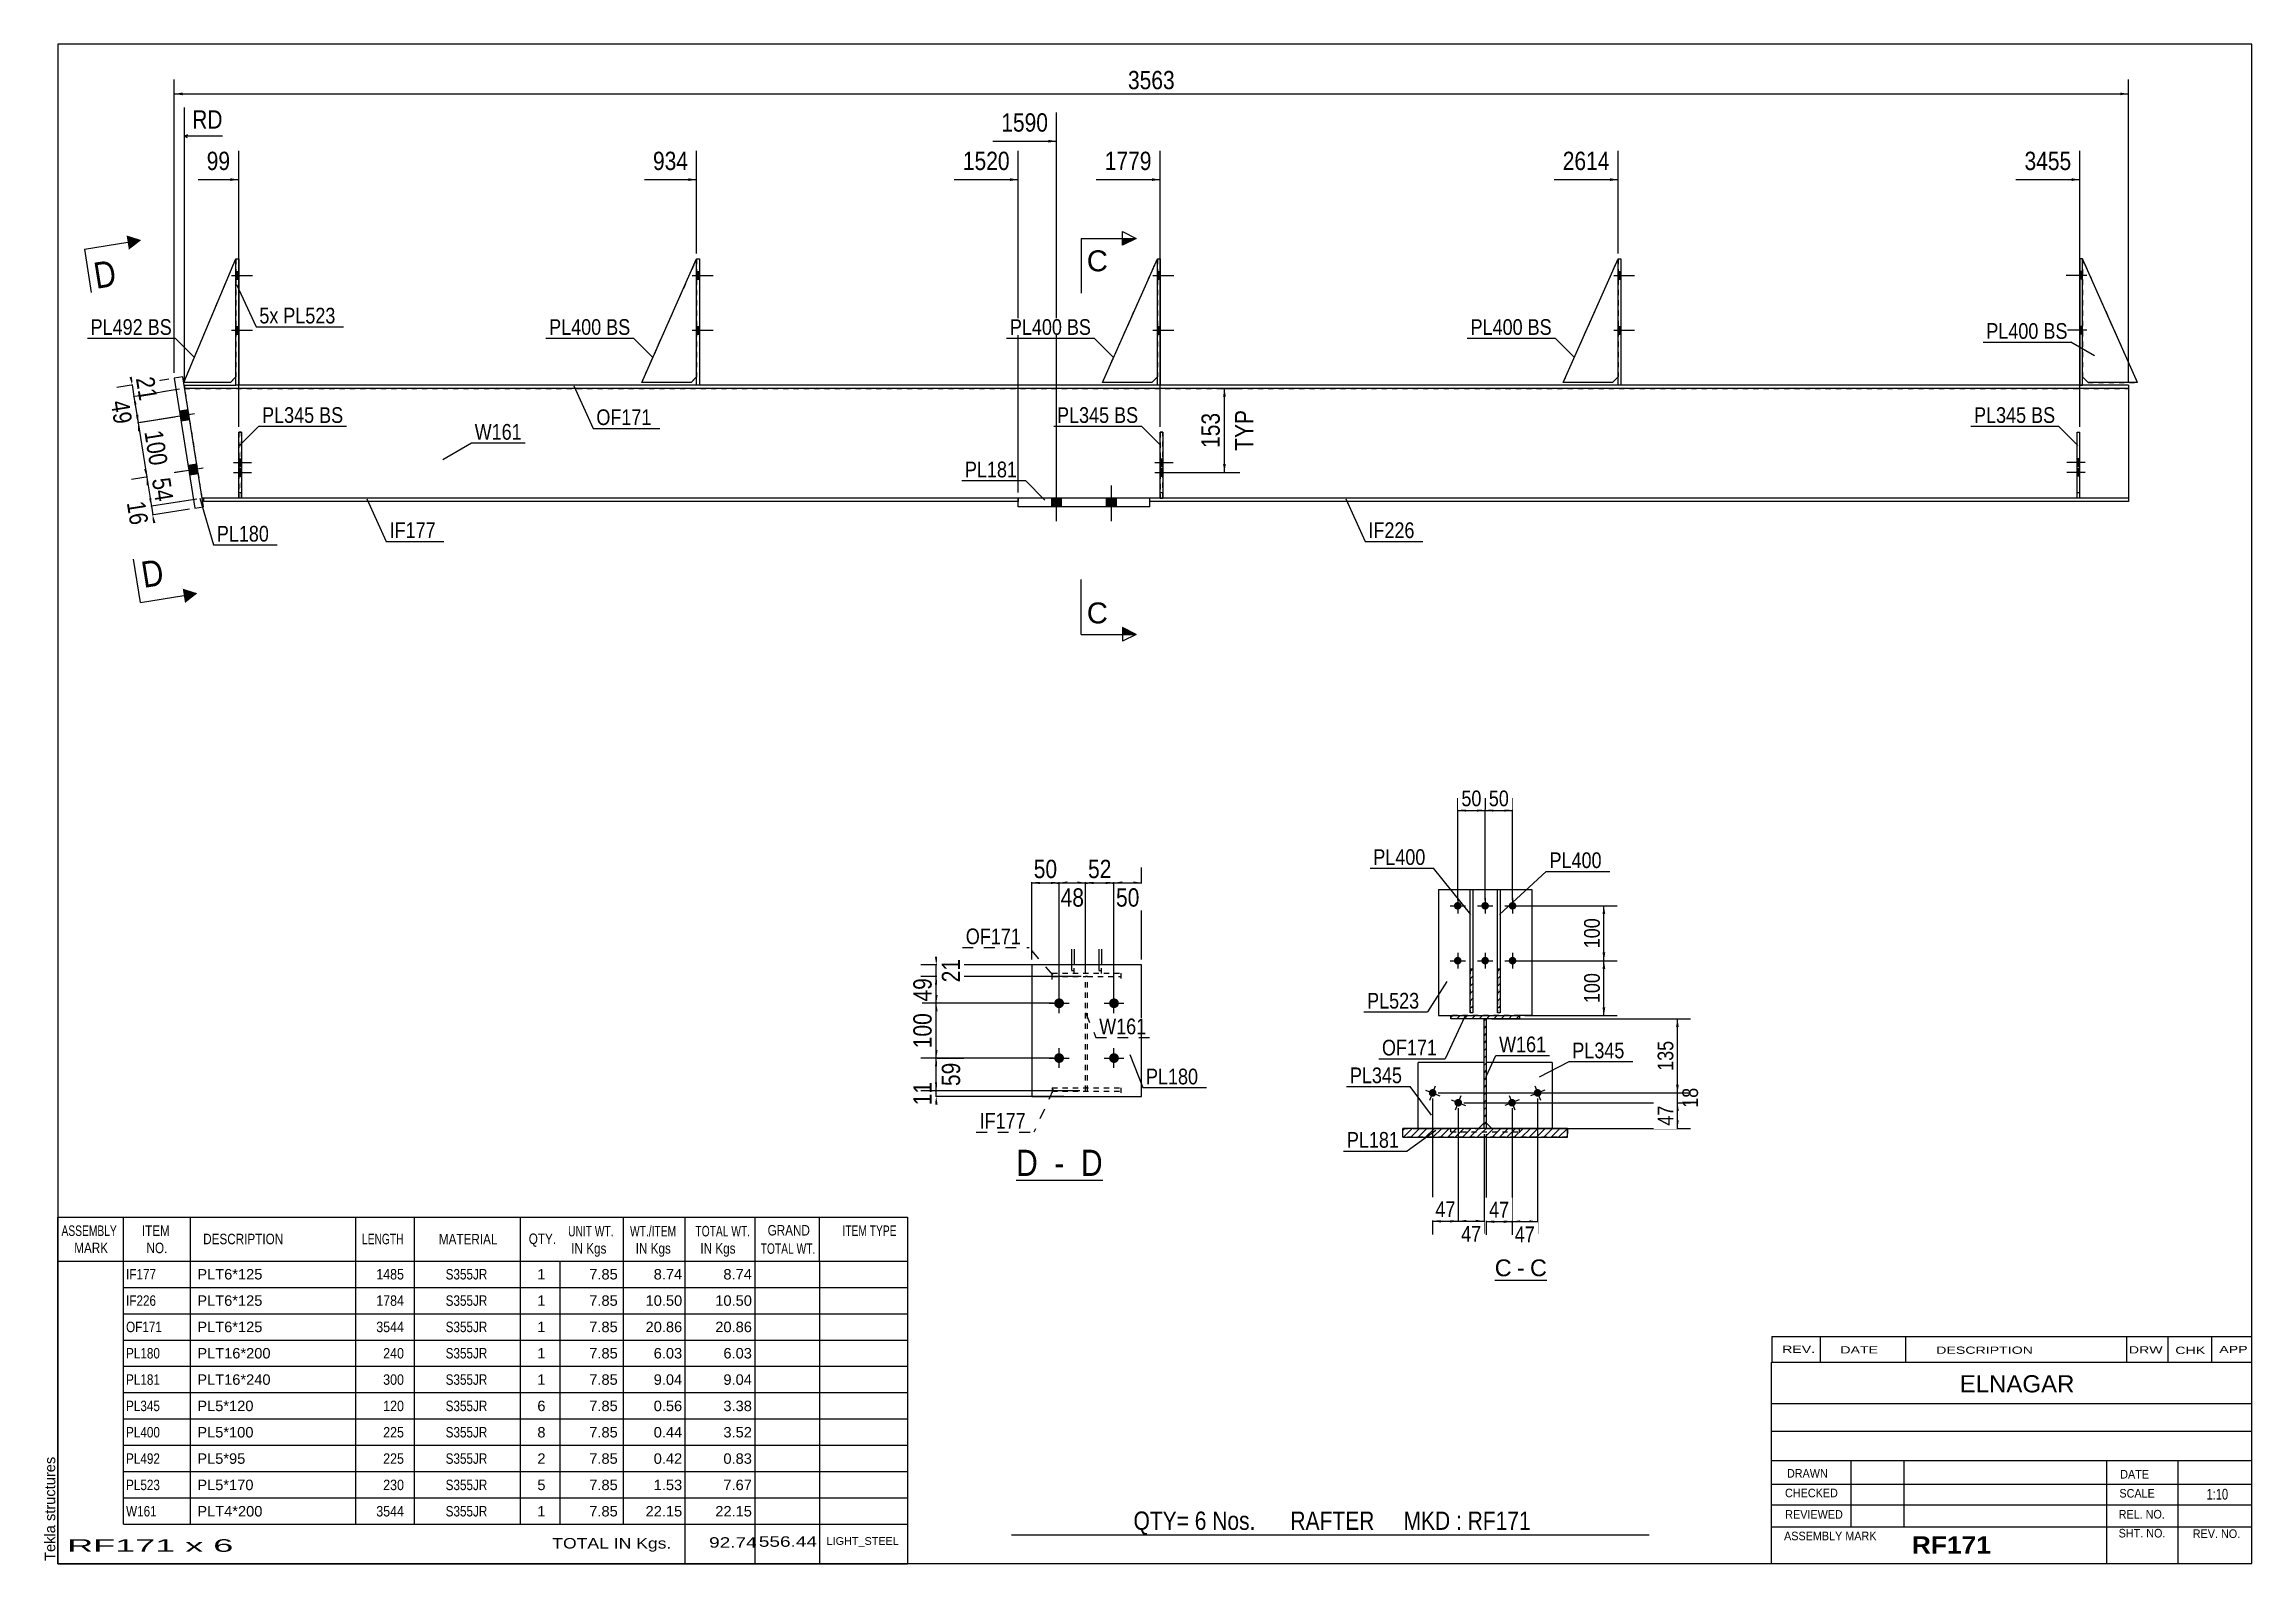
# Model space of a CAD drawing. Header units: millimetres. Extents: x -26 to 377, y -204 to 73.
import ezdxf

# ---------------------------------------------------------------- set-up
doc = ezdxf.new("R2010")
doc.units = ezdxf.units.MM
doc.linetypes.add('DXK_LINE_DOT1', pattern=[1.8814, 0.9407, -0.9407])
doc.linetypes.add('DXK_LINE_DOT2', pattern=[3.9198, 1.9599, -1.9599])
doc.styles.add('Arial', font='ARIAL.TTF', dxfattribs={"height": 0.2})
doc.styles.add('Arial Bold', font='ARIALBD.TTF', dxfattribs={"height": 0.2})
doc.styles.add('Arial Narrow', font='ARIALN.TTF', dxfattribs={"height": 0.2})

# ---------------------------------------------------------------- blocks, each defined once
blk = doc.blocks.new('Unknown-623544193-1210')
at = {"color": 5, "linetype": 'Continuous'}
for p, q in [((376.87, 72.76), (-23.13, 72.76)), ((-23.13, 72.76), (-23.13, -204.24)), ((376.87, -204.24), (376.87, 72.76)), ((-23.13, -204.24), (376.87, -204.24))]:
    blk.add_line(p, q, dxfattribs=at)
at = {"color": 174, "linetype": 'Continuous', "style": 'Arial'}
blk.add_text('Tekla structures', height=1.9102, rotation=90, dxfattribs=at).set_placement((-23.63, -203.74))
blk = doc.blocks.new('Unknown-623544193-12 - 1860')
at = {"color": 7, "linetype": 'Continuous'}
blk.add_line((238.83, -152.59), (248.33, -152.59), dxfattribs=at)
at = {"color": 0, "linetype": 'Continuous'}
blk.add_wipeout([(241.91, -151.84), (241.91, -148.64), (238.83, -148.64), (238.83, -151.84)], dxfattribs=at)
blk.add_wipeout([(244.29, -151.84), (244.29, -148.64), (242.87, -148.64), (242.87, -151.84)], dxfattribs=at)
at = {"color": 96, "linetype": 'Continuous', "style": 'Arial'}
blk.add_text('C', height=3.06, dxfattribs=at).set_placement((238.83, -151.84))
at = {"color": 0, "linetype": 'Continuous'}
blk.add_wipeout([(248.33, -151.84), (248.33, -148.64), (245.25, -148.64), (245.25, -151.84)], dxfattribs=at)
at = {"color": 96, "linetype": 'Continuous', "style": 'Arial'}
for s, p in [('C', (245.25, -151.84)), ('-', (242.87, -151.84))]:
    blk.add_text(s, height=3.06, dxfattribs=at).set_placement(p)
blk = doc.blocks.new('Unknown-623544193-13 - 2077')
at = {"color": 7, "linetype": 'Continuous'}
blk.add_line((151.57, -134.31), (167.35, -134.31), dxfattribs=at)
at = {"color": 0, "linetype": 'Continuous'}
blk.add_wipeout([(155.52, -133.56), (155.52, -128.56), (151.57, -128.56), (151.57, -133.56)], dxfattribs=at)
blk.add_wipeout([(161.89, -133.56), (161.89, -128.56), (157.02, -128.56), (157.02, -133.56)], dxfattribs=at)
at = {"color": 6, "linetype": 'Continuous', "style": 'Arial Narrow'}
for s, height, p in [('D', 4.77, (151.57, -133.56)), (' - ', 4.772, (157.02, -133.56))]:
    blk.add_text(s, height=height, dxfattribs=at).set_placement(p)
at = {"color": 0, "linetype": 'Continuous'}
blk.add_wipeout([(167.35, -133.56), (167.35, -128.56), (163.39, -128.56), (163.39, -133.56)], dxfattribs=at)
at = {"color": 6, "linetype": 'Continuous', "style": 'Arial Narrow'}
blk.add_text('D', height=4.77, dxfattribs=at).set_placement((163.39, -133.56))
blk = doc.blocks.new('Part-623544193-1456 - 1231')
at = {"color": 2, "linetype": 'Continuous'}
for p, q in [((261.32, 10.6), (261.32, 33.6)), ((261.32, 33.6), (261.82, 33.6)), ((261.82, 33.6), (261.82, 10.6)), ((261.82, 10.6), (261.32, 10.6))]:
    blk.add_line(p, q, dxfattribs=at)
blk = doc.blocks.new('Part-623544193-1437 - 1231')
at = {"color": 2, "linetype": 'Continuous'}
for p, q in [((346.01, 33.6), (345.51, 33.6)), ((345.51, 33.6), (345.51, 10.6)), ((346.01, 10.6), (346.01, 33.6)), ((345.51, 10.6), (346.01, 10.6))]:
    blk.add_line(p, q, dxfattribs=at)
blk = doc.blocks.new('Bolt-623544193-1500 - 1231')
at = {"linetype": 'Continuous'}
for points in [[(346.01, 29.9), (346.01, 31.3), (345.51, 31.3), (345.51, 29.9)], [(346.01, 29.9), (346.01, 31.3), (345.51, 31.3), (345.51, 29.9)], [(346.01, 29.9), (346.01, 31.3), (345.51, 31.3), (345.51, 29.9)], [(346.01, 19.9), (346.01, 21.3), (345.51, 21.3), (345.51, 19.9)], [(346.01, 19.9), (346.01, 21.3), (345.51, 21.3), (345.51, 19.9)], [(346.01, 19.9), (346.01, 21.3), (345.51, 21.3), (345.51, 19.9)]]:
    blk.add_hatch(color=3, dxfattribs=at).paths.add_polyline_path(points)
at = {"color": 3, "linetype": 'Continuous'}
for p, q in [((346.81, 30.6), (343.01, 30.6)), ((346.81, 30.6), (343.01, 30.6)), ((346.81, 30.6), (343.01, 30.6)), ((346.01, 31.3), (345.51, 31.3)), ((346.01, 31.3), (345.51, 31.3)), ((346.01, 31.3), (345.51, 31.3)), ((346.01, 29.9), (345.51, 29.9)), ((346.01, 29.9), (345.51, 29.9)), ((346.01, 29.9), (345.51, 29.9)), ((346.81, 20.6), (343.01, 20.6)), ((346.81, 20.6), (343.01, 20.6)), ((346.81, 20.6), (343.01, 20.6)), ((346.01, 21.3), (345.51, 21.3)), ((346.01, 21.3), (345.51, 21.3)), ((346.01, 21.3), (345.51, 21.3)), ((346.01, 19.9), (345.51, 19.9)), ((346.01, 19.9), (345.51, 19.9)), ((346.01, 19.9), (345.51, 19.9))]:
    blk.add_line(p, q, dxfattribs=at)
blk = doc.blocks.new('Part-623544193-1291 - 1231')
at = {"color": 2, "linetype": 'Continuous'}
for p, q in [((0, 10), (0, 10.6)), ((0, 10.6), (9.32, 10.6)), ((354.37, 10), (0, 10)), ((93.32, 10.6), (9.82, 10.6)), ((177.32, 10.6), (93.82, 10.6)), ((261.32, 10.6), (177.82, 10.6)), ((345.51, 10.6), (261.82, 10.6)), ((354.37, 10.6), (346.01, 10.6)), ((354.37, 10.6), (354.37, 10))]:
    blk.add_line(p, q, dxfattribs=at)
at = {"color": 7, "linetype": 'DXK_LINE_DOT1'}
for p, q in [((9.82, 10.6), (9.32, 10.6)), ((93.82, 10.6), (93.32, 10.6)), ((177.82, 10.6), (177.32, 10.6)), ((261.82, 10.6), (261.32, 10.6)), ((346.01, 10.6), (345.51, 10.6))]:
    blk.add_line(p, q, dxfattribs=at)
blk = doc.blocks.new('Part-623544193-3964 - 1231')
at = {"color": 7, "linetype": 'DXK_LINE_DOT1'}
for p, q in [((356.01, 11.1), (346.01, 33.6)), ((346.01, 12.1), (347.01, 11.1)), ((347.01, 11.1), (356.01, 11.1))]:
    blk.add_line(p, q, dxfattribs=at)
blk = doc.blocks.new('Part-623544193-1269 - 1231')
at = {"color": 2, "linetype": 'Continuous'}
for p, q in [((-0.33, 12.1), (-1.91, 11.85)), ((3.43, -11.6), (-0.33, 12.1)), ((-1.91, 11.85), (1.85, -11.85)), ((1.85, -11.85), (3.43, -11.6))]:
    blk.add_line(p, q, dxfattribs=at)
blk = doc.blocks.new('Part-623544193-3956 - 1231')
at = {"color": 2, "linetype": 'Continuous'}
for p, q in [((83.32, 11.1), (93.32, 33.6)), ((93.32, 12.1), (92.32, 11.1)), ((92.32, 11.1), (83.32, 11.1))]:
    blk.add_line(p, q, dxfattribs=at)
at = {"color": 7, "linetype": 'DXK_LINE_DOT1'}
blk.add_line((93.32, 33.6), (93.32, 12.1), dxfattribs=at)
blk = doc.blocks.new('Part-623544193-1494 - 1231')
at = {"color": 7, "linetype": 'DXK_LINE_DOT1'}
for p, q in [((3.18, -10), (0, 10)), ((0, 10), (354.37, 10)), ((9.82, -10), (3.48, -10)), ((345.01, -10), (10.32, -10)), ((354.37, -10), (345.51, -10))]:
    blk.add_line(p, q, dxfattribs=at)
at = {"color": 2, "linetype": 'Continuous'}
for p, q in [((354.37, 10), (354.37, -10)), ((3.48, -10), (3.18, -10))]:
    blk.add_line(p, q, dxfattribs=at)
blk = doc.blocks.new('Part-623544193-1366 - 1231')
at = {"color": 2, "linetype": 'Continuous'}
for p, q in [((151.95, -11.6), (151.95, -10)), ((175.95, -10), (151.95, -10)), ((175.95, -11.6), (151.95, -11.6)), ((175.95, -11.6), (175.95, -10))]:
    blk.add_line(p, q, dxfattribs=at)
blk = doc.blocks.new('Part-623544193-1313 - 1231')
at = {"color": 2, "linetype": 'Continuous'}
for p, q in [((3.48, -10.6), (3.48, -10)), ((9.82, -10), (3.48, -10)), ((151.95, -10.6), (3.48, -10.6)), ((151.95, -10), (10.32, -10))]:
    blk.add_line(p, q, dxfattribs=at)
at = {"color": 7, "linetype": 'DXK_LINE_DOT1'}
for p, q in [((10.32, -10), (9.82, -10)), ((151.95, -10), (151.95, -10.6))]:
    blk.add_line(p, q, dxfattribs=at)
blk = doc.blocks.new('Part-623544193-1388 - 1231')
at = {"color": 2, "linetype": 'Continuous'}
for p, q in [((9.32, 10.6), (9.32, 33.6)), ((9.32, 33.6), (9.82, 33.6)), ((9.82, 33.6), (9.82, 10.6)), ((9.82, 10.6), (9.32, 10.6))]:
    blk.add_line(p, q, dxfattribs=at)
blk = doc.blocks.new('Part-623544193-1410 - 1231')
at = {"color": 2, "linetype": 'Continuous'}
for p, q in [((-0.18, 11.1), (9.32, 33.6)), ((9.32, 12.1), (8.32, 11.1)), ((8.32, 11.1), (-0.18, 11.1))]:
    blk.add_line(p, q, dxfattribs=at)
at = {"color": 7, "linetype": 'DXK_LINE_DOT1'}
blk.add_line((9.32, 33.6), (9.32, 12.1), dxfattribs=at)
blk = doc.blocks.new('Bolt-623544193-1496 - 1231')
at = {"linetype": 'Continuous'}
for points in [[(158.05, -11.6), (159.85, -11.6), (159.85, -10), (158.05, -10)], [(158.05, -11.6), (159.85, -11.6), (159.85, -10), (158.05, -10)], [(168.05, -11.6), (169.85, -11.6), (169.85, -10), (168.05, -10)], [(168.05, -11.6), (169.85, -11.6), (169.85, -10), (168.05, -10)]]:
    blk.add_hatch(color=3, dxfattribs=at).paths.add_polyline_path(points)
at = {"color": 3, "linetype": 'Continuous'}
for p, q in [((158.95, -14.2), (158.95, -7.7)), ((158.95, -14.2), (158.95, -7.7)), ((168.95, -14.2), (168.95, -7.7)), ((168.95, -14.2), (168.95, -7.7)), ((158.05, -11.6), (158.05, -10)), ((158.05, -11.6), (158.05, -10)), ((159.85, -11.6), (159.85, -10)), ((159.85, -11.6), (159.85, -10)), ((168.05, -11.6), (168.05, -10)), ((168.05, -11.6), (168.05, -10)), ((169.85, -11.6), (169.85, -10)), ((169.85, -11.6), (169.85, -10))]:
    blk.add_line(p, q, dxfattribs=at)
blk = doc.blocks.new('Part-623544193-1432 - 1231')
at = {"color": 2, "linetype": 'Continuous'}
for p, q in [((9.82, -10), (9.82, 2)), ((9.82, 2), (10.32, 2)), ((10.32, 2), (10.32, -10)), ((10.32, -10), (9.82, -10))]:
    blk.add_line(p, q, dxfattribs=at)
at = {"color": 7, "linetype": 'DXK_LINE_DOT1'}
blk.add_line((9.82, -9), (10.32, -9), dxfattribs=at)
blk = doc.blocks.new('Part-623544193-1438 - 1231')
at = {"color": 2, "linetype": 'Continuous'}
for p, q in [((356.01, 11.1), (346.01, 33.6)), ((347.01, 11.1), (346.01, 12.1)), ((356.01, 11.1), (347.01, 11.1))]:
    blk.add_line(p, q, dxfattribs=at)
at = {"color": 7, "linetype": 'DXK_LINE_DOT1'}
blk.add_line((346.01, 33.6), (346.01, 12.1), dxfattribs=at)
blk = doc.blocks.new('Part-623544193-1439 - 1231')
at = {"color": 7, "linetype": 'DXK_LINE_DOT1'}
for p, q in [((345.01, -10), (345.01, 2)), ((345.01, 2), (345.51, 2)), ((345.51, -10), (345.51, 2)), ((345.01, -9), (345.51, -9)), ((345.51, -10), (345.01, -10))]:
    blk.add_line(p, q, dxfattribs=at)
blk = doc.blocks.new('Bolt-623544193-3977 - 1231')
at = {"color": 3, "linetype": 'DXK_LINE_DOT2'}
for p, q in [((176.87, -3.51), (180.17, -3.51)), ((177.82, -2.81), (178.32, -2.81)), ((176.87, -5.3), (180.17, -5.3)), ((177.82, -4.21), (178.32, -4.21)), ((177.82, -4.6), (178.32, -4.6)), ((177.82, -6), (178.32, -6))]:
    blk.add_line(p, q, dxfattribs=at)
blk = doc.blocks.new('Bolt-623544193-1503 - 1231')
at = {"linetype": 'Continuous'}
for points in [[(93.82, 29.9), (93.82, 31.3), (93.32, 31.3), (93.32, 29.9)], [(93.82, 29.9), (93.82, 31.3), (93.32, 31.3), (93.32, 29.9)], [(93.82, 29.9), (93.82, 31.3), (93.32, 31.3), (93.32, 29.9)], [(93.82, 19.9), (93.82, 21.3), (93.32, 21.3), (93.32, 19.9)], [(93.82, 19.9), (93.82, 21.3), (93.32, 21.3), (93.32, 19.9)], [(93.82, 19.9), (93.82, 21.3), (93.32, 21.3), (93.32, 19.9)]]:
    blk.add_hatch(color=3, dxfattribs=at).paths.add_polyline_path(points)
at = {"color": 3, "linetype": 'Continuous'}
for p, q in [((92.52, 30.6), (96.32, 30.6)), ((92.52, 30.6), (96.32, 30.6)), ((92.52, 30.6), (96.32, 30.6)), ((93.32, 31.3), (93.82, 31.3)), ((93.32, 31.3), (93.82, 31.3)), ((93.32, 31.3), (93.82, 31.3)), ((93.32, 29.9), (93.82, 29.9)), ((93.32, 29.9), (93.82, 29.9)), ((93.32, 29.9), (93.82, 29.9)), ((92.52, 20.6), (96.32, 20.6)), ((92.52, 20.6), (96.32, 20.6)), ((92.52, 20.6), (96.32, 20.6)), ((93.32, 21.3), (93.82, 21.3)), ((93.32, 21.3), (93.82, 21.3)), ((93.32, 21.3), (93.82, 21.3)), ((93.32, 19.9), (93.82, 19.9)), ((93.32, 19.9), (93.82, 19.9)), ((93.32, 19.9), (93.82, 19.9))]:
    blk.add_line(p, q, dxfattribs=at)
blk = doc.blocks.new('Bolt-623544193-3974 - 1231')
at = {"linetype": 'Continuous'}
for points in [[(177.82, -2.81), (177.82, -4.21), (178.32, -4.21), (178.32, -2.81)], [(177.82, -4.6), (177.82, -6), (178.32, -6), (178.32, -4.6)]]:
    blk.add_hatch(color=3, dxfattribs=at).paths.add_polyline_path(points)
at = {"color": 3, "linetype": 'Continuous'}
for p, q in [((176.87, -3.51), (180.17, -3.51)), ((177.82, -2.81), (178.32, -2.81)), ((176.87, -5.3), (180.17, -5.3)), ((177.82, -4.21), (178.32, -4.21)), ((177.82, -4.6), (178.32, -4.6)), ((177.82, -6), (178.32, -6))]:
    blk.add_line(p, q, dxfattribs=at)
blk = doc.blocks.new('Part-623544193-1444 - 1231')
at = {"color": 2, "linetype": 'Continuous'}
for p, q in [((93.32, 10.6), (93.32, 33.6)), ((93.32, 33.6), (93.82, 33.6)), ((93.82, 33.6), (93.82, 10.6)), ((93.82, 10.6), (93.32, 10.6))]:
    blk.add_line(p, q, dxfattribs=at)
blk = doc.blocks.new('Part-623544193-3967 - 1231')
at = {"color": 7, "linetype": 'DXK_LINE_DOT1'}
for p, q in [((83.32, 11.1), (93.32, 33.6)), ((93.32, 12.1), (92.32, 11.1)), ((92.32, 11.1), (83.32, 11.1))]:
    blk.add_line(p, q, dxfattribs=at)
blk = doc.blocks.new('Part-623544193-1449 - 1231')
at = {"color": 2, "linetype": 'Continuous'}
for p, q in [((177.32, 10.6), (177.32, 33.6)), ((177.32, 33.6), (177.82, 33.6)), ((177.82, 33.6), (177.82, 10.6)), ((177.82, 10.6), (177.32, 10.6))]:
    blk.add_line(p, q, dxfattribs=at)
blk = doc.blocks.new('Part-623544193-1450 - 1231')
at = {"color": 2, "linetype": 'Continuous'}
for p, q in [((167.32, 11.1), (177.32, 33.6)), ((177.32, 12.1), (176.32, 11.1)), ((176.32, 11.1), (167.32, 11.1))]:
    blk.add_line(p, q, dxfattribs=at)
at = {"color": 7, "linetype": 'DXK_LINE_DOT1'}
blk.add_line((177.32, 33.6), (177.32, 12.1), dxfattribs=at)
blk = doc.blocks.new('Part-623544193-1451 - 1231')
at = {"color": 2, "linetype": 'Continuous'}
for p, q in [((177.82, -10), (177.82, 2)), ((177.82, 2), (178.32, 2)), ((178.32, 2), (178.32, -10)), ((178.32, -10), (177.82, -10))]:
    blk.add_line(p, q, dxfattribs=at)
at = {"color": 7, "linetype": 'DXK_LINE_DOT1'}
blk.add_line((177.82, -9), (178.32, -9), dxfattribs=at)
blk = doc.blocks.new('Part-623544193-1478 - 1231')
at = {"color": 2, "linetype": 'Continuous'}
for p, q in [((177.82, -10), (175.95, -10)), ((354.37, -10.6), (175.95, -10.6)), ((345.01, -10), (178.32, -10)), ((354.37, -10), (345.51, -10)), ((354.37, -10), (354.37, -10.6))]:
    blk.add_line(p, q, dxfattribs=at)
at = {"color": 7, "linetype": 'DXK_LINE_DOT1'}
for p, q in [((175.95, -10.6), (175.95, -10)), ((178.32, -10), (177.82, -10)), ((345.51, -10), (345.01, -10))]:
    blk.add_line(p, q, dxfattribs=at)
blk = doc.blocks.new('Part-623544193-3953 - 1231')
at = {"color": 7, "linetype": 'DXK_LINE_DOT1'}
for p, q in [((177.82, 2), (177.82, -10)), ((178.32, 2), (177.82, 2)), ((178.32, -10), (178.32, 2)), ((177.82, -10), (178.32, -10))]:
    blk.add_line(p, q, dxfattribs=at)
blk = doc.blocks.new('Bolt-623544193-1495 - 1231')
at = {"linetype": 'Continuous'}
for points in [[(-0.96, 5.83), (-0.67, 4.05), (0.91, 4.3), (0.62, 6.08)], [(-0.96, 5.83), (-0.67, 4.05), (0.91, 4.3), (0.62, 6.08)], [(0.61, -4.05), (0.9, -5.83), (2.48, -5.58), (2.19, -3.8)], [(0.61, -4.05), (0.9, -5.83), (2.48, -5.58), (2.19, -3.8)]]:
    blk.add_hatch(color=3, dxfattribs=at).paths.add_polyline_path(points)
at = {"color": 3, "linetype": 'Continuous'}
for p, q in [((1.75, 5.35), (-4.67, 4.33)), ((1.75, 5.35), (-4.67, 4.33)), ((0.62, 6.08), (-0.96, 5.83)), ((0.62, 6.08), (-0.96, 5.83)), ((0.91, 4.3), (-0.67, 4.05)), ((0.91, 4.3), (-0.67, 4.05)), ((2.19, -3.8), (0.61, -4.05)), ((2.19, -3.8), (0.61, -4.05)), ((3.32, -4.53), (-3.1, -5.55)), ((3.32, -4.53), (-3.1, -5.55)), ((2.48, -5.58), (0.9, -5.83)), ((2.48, -5.58), (0.9, -5.83))]:
    blk.add_line(p, q, dxfattribs=at)
blk = doc.blocks.new('Bolt-623544193-1497 - 1231')
at = {"linetype": 'Continuous'}
for points in [[(9.82, 29.9), (9.82, 31.3), (9.32, 31.3), (9.32, 29.9)], [(9.82, 29.9), (9.82, 31.3), (9.32, 31.3), (9.32, 29.9)], [(9.82, 29.9), (9.82, 31.3), (9.32, 31.3), (9.32, 29.9)], [(9.82, 19.9), (9.82, 21.3), (9.32, 21.3), (9.32, 19.9)], [(9.82, 19.9), (9.82, 21.3), (9.32, 21.3), (9.32, 19.9)], [(9.82, 19.9), (9.82, 21.3), (9.32, 21.3), (9.32, 19.9)]]:
    blk.add_hatch(color=3, dxfattribs=at).paths.add_polyline_path(points)
at = {"color": 3, "linetype": 'Continuous'}
for p, q in [((8.52, 30.6), (12.32, 30.6)), ((8.52, 30.6), (12.32, 30.6)), ((8.52, 30.6), (12.32, 30.6)), ((9.32, 31.3), (9.82, 31.3)), ((9.32, 31.3), (9.82, 31.3)), ((9.32, 31.3), (9.82, 31.3)), ((9.32, 29.9), (9.82, 29.9)), ((9.32, 29.9), (9.82, 29.9)), ((9.32, 29.9), (9.82, 29.9)), ((8.52, 20.6), (12.32, 20.6)), ((8.52, 20.6), (12.32, 20.6)), ((8.52, 20.6), (12.32, 20.6)), ((9.32, 21.3), (9.82, 21.3)), ((9.32, 21.3), (9.82, 21.3)), ((9.32, 21.3), (9.82, 21.3)), ((9.32, 19.9), (9.82, 19.9)), ((9.32, 19.9), (9.82, 19.9)), ((9.32, 19.9), (9.82, 19.9))]:
    blk.add_line(p, q, dxfattribs=at)
blk = doc.blocks.new('Bolt-623544193-1504 - 1231')
at = {"linetype": 'Continuous'}
for points in [[(177.82, 29.9), (177.82, 31.3), (177.32, 31.3), (177.32, 29.9)], [(177.82, 29.9), (177.82, 31.3), (177.32, 31.3), (177.32, 29.9)], [(177.82, 29.9), (177.82, 31.3), (177.32, 31.3), (177.32, 29.9)], [(177.82, 19.9), (177.82, 21.3), (177.32, 21.3), (177.32, 19.9)], [(177.82, 19.9), (177.82, 21.3), (177.32, 21.3), (177.32, 19.9)], [(177.82, 19.9), (177.82, 21.3), (177.32, 21.3), (177.32, 19.9)]]:
    blk.add_hatch(color=3, dxfattribs=at).paths.add_polyline_path(points)
at = {"color": 3, "linetype": 'Continuous'}
for p, q in [((176.52, 30.6), (180.32, 30.6)), ((176.52, 30.6), (180.32, 30.6)), ((176.52, 30.6), (180.32, 30.6)), ((177.32, 31.3), (177.82, 31.3)), ((177.32, 31.3), (177.82, 31.3)), ((177.32, 31.3), (177.82, 31.3)), ((177.32, 29.9), (177.82, 29.9)), ((177.32, 29.9), (177.82, 29.9)), ((177.32, 29.9), (177.82, 29.9)), ((176.52, 20.6), (180.32, 20.6)), ((176.52, 20.6), (180.32, 20.6)), ((176.52, 20.6), (180.32, 20.6)), ((177.32, 21.3), (177.82, 21.3)), ((177.32, 21.3), (177.82, 21.3)), ((177.32, 21.3), (177.82, 21.3)), ((177.32, 19.9), (177.82, 19.9)), ((177.32, 19.9), (177.82, 19.9)), ((177.32, 19.9), (177.82, 19.9))]:
    blk.add_line(p, q, dxfattribs=at)
blk = doc.blocks.new('Bolt-623544193-1507 - 1231')
at = {"linetype": 'Continuous'}
for points in [[(261.82, 29.9), (261.82, 31.3), (261.32, 31.3), (261.32, 29.9)], [(261.82, 29.9), (261.82, 31.3), (261.32, 31.3), (261.32, 29.9)], [(261.82, 29.9), (261.82, 31.3), (261.32, 31.3), (261.32, 29.9)], [(261.82, 19.9), (261.82, 21.3), (261.32, 21.3), (261.32, 19.9)], [(261.82, 19.9), (261.82, 21.3), (261.32, 21.3), (261.32, 19.9)], [(261.82, 19.9), (261.82, 21.3), (261.32, 21.3), (261.32, 19.9)]]:
    blk.add_hatch(color=3, dxfattribs=at).paths.add_polyline_path(points)
at = {"color": 3, "linetype": 'Continuous'}
for p, q in [((260.52, 30.6), (264.32, 30.6)), ((260.52, 30.6), (264.32, 30.6)), ((260.52, 30.6), (264.32, 30.6)), ((261.32, 31.3), (261.82, 31.3)), ((261.32, 31.3), (261.82, 31.3)), ((261.32, 31.3), (261.82, 31.3)), ((261.32, 29.9), (261.82, 29.9)), ((261.32, 29.9), (261.82, 29.9)), ((261.32, 29.9), (261.82, 29.9)), ((260.52, 20.6), (264.32, 20.6)), ((260.52, 20.6), (264.32, 20.6)), ((260.52, 20.6), (264.32, 20.6)), ((261.32, 21.3), (261.82, 21.3)), ((261.32, 21.3), (261.82, 21.3)), ((261.32, 21.3), (261.82, 21.3)), ((261.32, 19.9), (261.82, 19.9)), ((261.32, 19.9), (261.82, 19.9)), ((261.32, 19.9), (261.82, 19.9))]:
    blk.add_line(p, q, dxfattribs=at)
blk = doc.blocks.new('Part-623544193-3952 - 1231')
at = {"color": 2, "linetype": 'Continuous'}
for p, q in [((251.32, 11.1), (261.32, 33.6)), ((261.32, 12.1), (260.32, 11.1)), ((260.32, 11.1), (251.32, 11.1))]:
    blk.add_line(p, q, dxfattribs=at)
at = {"color": 7, "linetype": 'DXK_LINE_DOT1'}
blk.add_line((261.32, 33.6), (261.32, 12.1), dxfattribs=at)
blk = doc.blocks.new('Part-623544193-3957 - 1231')
at = {"color": 2, "linetype": 'Continuous'}
for p, q in [((345.01, -10), (345.01, 2)), ((345.01, 2), (345.51, 2)), ((345.51, -10), (345.51, 2)), ((345.51, -10), (345.01, -10))]:
    blk.add_line(p, q, dxfattribs=at)
blk = doc.blocks.new('Part-623544193-3960 - 1231')
at = {"color": 7, "linetype": 'DXK_LINE_DOT1'}
for p, q in [((9.82, 2), (9.82, -10)), ((10.32, 2), (9.82, 2)), ((10.32, -10), (10.32, 2))]:
    blk.add_line(p, q, dxfattribs=at)
blk = doc.blocks.new('Part-623544193-3963 - 1231')
at = {"color": 7, "linetype": 'DXK_LINE_DOT1'}
for p, q in [((-0.18, 11.1), (9.32, 33.6)), ((9.32, 12.1), (8.32, 11.1)), ((8.32, 11.1), (-0.18, 11.1))]:
    blk.add_line(p, q, dxfattribs=at)
blk = doc.blocks.new('Part-623544193-3965 - 1231')
at = {"color": 7, "linetype": 'DXK_LINE_DOT1'}
for p, q in [((167.32, 11.1), (177.32, 33.6)), ((177.32, 12.1), (176.32, 11.1)), ((176.32, 11.1), (167.32, 11.1))]:
    blk.add_line(p, q, dxfattribs=at)
blk = doc.blocks.new('Part-623544193-3966 - 1231')
at = {"color": 7, "linetype": 'DXK_LINE_DOT1'}
for p, q in [((251.32, 11.1), (261.32, 33.6)), ((261.32, 12.1), (260.32, 11.1)), ((260.32, 11.1), (251.32, 11.1))]:
    blk.add_line(p, q, dxfattribs=at)
blk = doc.blocks.new('Bolt-623544193-3968 - 1231')
at = {"linetype": 'Continuous'}
for points in [[(9.82, -2.81), (9.82, -4.21), (10.32, -4.21), (10.32, -2.81)], [(9.82, -4.6), (9.82, -6), (10.32, -6), (10.32, -4.6)]]:
    blk.add_hatch(color=3, dxfattribs=at).paths.add_polyline_path(points)
at = {"color": 3, "linetype": 'Continuous'}
for p, q in [((8.87, -3.51), (12.17, -3.51)), ((9.82, -2.81), (10.32, -2.81)), ((8.87, -5.3), (12.17, -5.3)), ((9.82, -4.21), (10.32, -4.21)), ((9.82, -4.6), (10.32, -4.6)), ((9.82, -6), (10.32, -6))]:
    blk.add_line(p, q, dxfattribs=at)
blk = doc.blocks.new('Bolt-623544193-3971 - 1231')
at = {"color": 3, "linetype": 'DXK_LINE_DOT2'}
for p, q in [((346.46, -3.51), (343.16, -3.51)), ((345.51, -2.81), (345.01, -2.81)), ((346.46, -5.3), (343.16, -5.3)), ((345.51, -4.21), (345.01, -4.21)), ((345.51, -4.6), (345.01, -4.6)), ((345.51, -6), (345.01, -6))]:
    blk.add_line(p, q, dxfattribs=at)
blk = doc.blocks.new('Bolt-623544193-3980 - 1231')
at = {"linetype": 'Continuous'}
for points in [[(345.51, -4.21), (345.51, -2.81), (345.01, -2.81), (345.01, -4.21)], [(345.51, -6), (345.51, -4.6), (345.01, -4.6), (345.01, -6)]]:
    blk.add_hatch(color=3, dxfattribs=at).paths.add_polyline_path(points)
at = {"color": 3, "linetype": 'Continuous'}
for p, q in [((346.46, -3.51), (343.16, -3.51)), ((345.51, -2.81), (345.01, -2.81)), ((346.46, -5.3), (343.16, -5.3)), ((345.51, -4.21), (345.01, -4.21)), ((345.51, -4.6), (345.01, -4.6)), ((345.51, -6), (345.01, -6))]:
    blk.add_line(p, q, dxfattribs=at)
blk = doc.blocks.new('Bolt-623544193-3983 - 1231')
at = {"color": 3, "linetype": 'DXK_LINE_DOT2'}
for p, q in [((8.87, -3.51), (12.17, -3.51)), ((9.82, -2.81), (10.32, -2.81)), ((8.87, -5.3), (12.17, -5.3)), ((9.82, -4.21), (10.32, -4.21)), ((9.82, -4.6), (10.32, -4.6)), ((9.82, -6), (10.32, -6))]:
    blk.add_line(p, q, dxfattribs=at)
blk = doc.blocks.new('Part-623544193-1932 - 1860')
at = {"color": 7, "linetype": 'DXK_LINE_DOT1'}
for p, q in [((230.83, -125.52), (230.83, -124.91)), ((238.28, -124.91), (230.83, -124.91)), ((230.83, -125.51), (243.33, -125.51)), ((243.33, -125.52), (243.33, -124.91))]:
    blk.add_line(p, q, dxfattribs=at)
blk = doc.blocks.new('Part-623544193-1868 - 1860')
at = {"linetype": 'Continuous'}
h = blk.add_hatch(dxfattribs=at)
h.set_pattern_fill('', scale=0.3, style=0, pattern_type=0)
h.set_pattern_definition([(45, (243.327, -104.3156), (-0.67352, 0.67352), [])])
h.paths.add_polyline_path([(243.33, -104.92), (243.33, -104.32), (230.83, -104.32), (230.83, -104.92)])
at = {"color": 2, "linetype": 'Continuous'}
for p, q in [((230.83, -104.92), (230.83, -104.32)), ((230.83, -104.32), (243.33, -104.32)), ((243.33, -104.32), (243.33, -104.92)), ((243.33, -104.92), (230.83, -104.92))]:
    blk.add_line(p, q, dxfattribs=at)
blk = doc.blocks.new('Part-623544193-1903 - 1860')
at = {"color": 2, "linetype": 'Continuous'}
for p, q in [((228.58, -81.32), (228.58, -104.32)), ((228.58, -81.32), (245.58, -81.32)), ((245.58, -81.32), (245.58, -104.32)), ((228.58, -104.32), (230.83, -104.32)), ((245.58, -104.32), (243.33, -104.32))]:
    blk.add_line(p, q, dxfattribs=at)
at = {"color": 7, "linetype": 'DXK_LINE_DOT1'}
blk.add_line((243.33, -104.32), (230.83, -104.32), dxfattribs=at)
blk = doc.blocks.new('Part-623544193-3987 - 1860')
at = {"color": 2, "linetype": 'Continuous'}
for p, q in [((236.88, -112.91), (224.88, -112.91)), ((224.88, -124.91), (224.88, -112.91)), ((235.88, -124.91), (236.88, -123.91))]:
    blk.add_line(p, q, dxfattribs=at)
at = {"color": 7, "linetype": 'DXK_LINE_DOT1'}
for p, q in [((236.88, -123.91), (236.88, -112.91)), ((224.88, -124.91), (230.83, -124.91))]:
    blk.add_line(p, q, dxfattribs=at)
blk = doc.blocks.new('Part-623544193-1891 - 1860')
at = {"linetype": 'Continuous'}
h = blk.add_hatch(dxfattribs=at)
h.set_pattern_fill('', scale=0.3, style=0, pattern_type=0)
h.set_pattern_definition([(45, (252.077, -124.9156), (-0.67352, 0.67352), [])])
h.paths.add_polyline_path([(252.08, -126.52), (252.08, -124.92), (222.08, -124.92), (222.08, -126.52)])
at = {"color": 7, "linetype": 'DXK_LINE_DOT1'}
for p, q in [((222.08, -126.52), (222.08, -124.92)), ((222.08, -124.92), (252.08, -124.92)), ((252.08, -126.52), (222.08, -126.52)), ((252.08, -124.92), (252.08, -126.52))]:
    blk.add_line(p, q, dxfattribs=at)
at = {"color": 2, "linetype": 'Continuous'}
for p, q in [((222.08, -126.52), (222.08, -124.92)), ((252.08, -124.92), (222.08, -124.92)), ((222.08, -126.52), (252.08, -126.52)), ((252.08, -126.52), (252.08, -124.92))]:
    blk.add_line(p, q, dxfattribs=at)
blk = doc.blocks.new('Part-623544193-1925 - 1860')
at = {"linetype": 'Continuous'}
h = blk.add_hatch(dxfattribs=at)
h.set_pattern_fill('', scale=0.3, style=0, pattern_type=0)
h.set_pattern_definition([(45, (239.827, -95.7901), (-0.67352, 0.67352), [])])
h.paths.add_polyline_path([(239.83, -103.82), (239.83, -95.79), (239.33, -95.79), (239.33, -103.82)])
at = {"color": 2, "linetype": 'Continuous'}
for p, q in [((239.33, -95.79), (239.33, -81.32)), ((239.33, -81.32), (239.83, -81.32)), ((239.83, -81.32), (239.83, -95.79)), ((239.33, -103.82), (239.33, -95.79)), ((239.33, -95.79), (239.83, -95.79)), ((239.83, -95.79), (239.83, -103.82)), ((239.83, -103.82), (239.33, -103.82))]:
    blk.add_line(p, q, dxfattribs=at)
at = {"color": 7, "linetype": 'DXK_LINE_DOT1'}
for p, q in [((239.33, -95.79), (239.33, -103.82)), ((239.83, -95.79), (239.83, -103.82)), ((239.33, -102.82), (239.83, -102.82)), ((239.83, -103.82), (239.33, -103.82))]:
    blk.add_line(p, q, dxfattribs=at)
blk = doc.blocks.new('Part-623544193-1930 - 1860')
at = {"color": 2, "linetype": 'Continuous'}
for p, q in [((249.28, -112.91), (237.28, -112.91)), ((249.28, -112.91), (249.28, -124.91)), ((237.28, -123.91), (238.28, -124.91))]:
    blk.add_line(p, q, dxfattribs=at)
at = {"color": 7, "linetype": 'DXK_LINE_DOT1'}
for p, q in [((237.28, -112.91), (237.28, -123.91)), ((238.28, -124.91), (249.28, -124.91))]:
    blk.add_line(p, q, dxfattribs=at)
blk = doc.blocks.new('Part-623544193-1937 - 1860')
at = {"linetype": 'Continuous'}
h = blk.add_hatch(dxfattribs=at)
h.set_pattern_fill('', scale=0.3, style=0, pattern_type=0)
h.set_pattern_definition([(45, (237.277, -104.9156), (-0.67352, 0.67352), [])])
h.paths.add_polyline_path([(237.28, -124.92), (237.28, -104.92), (236.88, -104.92), (236.88, -124.92)])
at = {"color": 2, "linetype": 'Continuous'}
for p, q in [((236.88, -124.92), (236.88, -104.92)), ((236.88, -104.92), (237.28, -104.92)), ((237.28, -104.92), (237.28, -124.92)), ((237.28, -124.92), (236.88, -124.92))]:
    blk.add_line(p, q, dxfattribs=at)
blk = doc.blocks.new('Bolt-623544193-1947 - 1860')
at = {"linetype": 'Continuous'}
for points in [[(232.78, -84.32, -1), (231.38, -84.32, -1)], [(237.78, -84.32, -1), (236.38, -84.32, -1)], [(242.78, -84.32, -1), (241.38, -84.32, -1)], [(232.78, -94.32, -1), (231.38, -94.32, -1)], [(237.78, -94.32, -1), (236.38, -94.32, -1)], [(242.78, -94.32, -1), (241.38, -94.32, -1)]]:
    blk.add_hatch(color=3, dxfattribs=at).paths.add_polyline_path(points)
at = {"color": 3, "linetype": 'Continuous'}
for p, q in [((230.68, -84.32), (233.48, -84.32)), ((232.08, -82.92), (232.08, -85.72)), ((235.68, -84.32), (238.48, -84.32)), ((237.08, -82.92), (237.08, -85.72)), ((240.68, -84.32), (243.48, -84.32)), ((242.08, -82.92), (242.08, -85.72)), ((230.68, -94.32), (233.48, -94.32)), ((232.08, -92.92), (232.08, -95.72)), ((235.68, -94.32), (238.48, -94.32)), ((237.08, -92.92), (237.08, -95.72)), ((240.68, -94.32), (243.48, -94.32)), ((242.08, -92.92), (242.08, -95.72))]:
    blk.add_line(p, q, dxfattribs=at)
blk = doc.blocks.new('Part-623544193-3999 - 1860')
at = {"linetype": 'Continuous'}
h = blk.add_hatch(dxfattribs=at)
h.set_pattern_fill('', scale=0.3, style=0, pattern_type=0)
h.set_pattern_definition([(45, (234.827, -95.7901), (-0.67352, 0.67352), [])])
h.paths.add_polyline_path([(234.83, -103.82), (234.83, -95.79), (234.33, -95.79), (234.33, -103.82)])
at = {"color": 2, "linetype": 'Continuous'}
for p, q in [((234.33, -95.79), (234.33, -81.32)), ((234.33, -81.32), (234.83, -81.32)), ((234.83, -81.32), (234.83, -95.79)), ((234.33, -103.82), (234.33, -95.79)), ((234.33, -95.79), (234.83, -95.79)), ((234.83, -95.79), (234.83, -103.82)), ((234.83, -103.82), (234.33, -103.82))]:
    blk.add_line(p, q, dxfattribs=at)
at = {"color": 7, "linetype": 'DXK_LINE_DOT1'}
for p, q in [((234.33, -95.79), (234.33, -103.82)), ((234.83, -95.79), (234.83, -103.82)), ((234.33, -102.82), (234.83, -102.82)), ((234.83, -103.82), (234.33, -103.82))]:
    blk.add_line(p, q, dxfattribs=at)
blk = doc.blocks.new('Bolt-623544193-4008 - 1860')
at = {"linetype": 'Continuous'}
for points in [[(242.23, -120.87, -1), (241.73, -119.56, -1)], [(246.9, -119.08, -1), (246.4, -117.77, -1)]]:
    blk.add_hatch(color=3, dxfattribs=at).paths.add_polyline_path(points)
at = {"color": 3, "linetype": 'Continuous'}
for p, q in [((243.28, -119.71), (240.67, -120.72)), ((241.48, -118.91), (242.48, -121.52)), ((247.95, -117.93), (245.34, -118.93)), ((246.15, -117.12), (247.15, -119.73))]:
    blk.add_line(p, q, dxfattribs=at)
blk = doc.blocks.new('Bolt-623544193-4011 - 1860')
at = {"linetype": 'Continuous'}
for points in [[(227.76, -117.77, -1), (227.26, -119.08, -1)], [(232.43, -119.56, -1), (231.93, -120.87, -1)]]:
    blk.add_hatch(color=3, dxfattribs=at).paths.add_polyline_path(points)
at = {"color": 3, "linetype": 'Continuous'}
for p, q in [((226.2, -117.93), (228.82, -118.93)), ((227.01, -119.73), (228.01, -117.12)), ((230.87, -119.71), (233.48, -120.72)), ((231.68, -121.52), (232.68, -118.91))]:
    blk.add_line(p, q, dxfattribs=at)
blk = doc.blocks.new('Part-623544193-2149 - 2077')
at = {"color": 7, "linetype": 'DXK_LINE_DOT1'}
for p, q in [((158.16, -117.5), (170.66, -117.5)), ((158.16, -117.5), (158.16, -118.62)), ((158.16, -118.1), (170.66, -118.1)), ((170.66, -117.5), (170.66, -118.62))]:
    blk.add_line(p, q, dxfattribs=at)
blk = doc.blocks.new('Part-623544193-2142 - 2077')
at = {"color": 2, "linetype": 'Continuous'}
for p, q in [((166.66, -92.25), (166.66, -95.08)), ((167.16, -92.25), (167.16, -95.08))]:
    blk.add_line(p, q, dxfattribs=at)
at = {"color": 7, "linetype": 'DXK_LINE_DOT1'}
for p, q in [((166.66, -95.08), (166.66, -96.65)), ((166.66, -96.09), (167.16, -96.09)), ((167.16, -96.65), (167.16, -95.08))]:
    blk.add_line(p, q, dxfattribs=at)
blk = doc.blocks.new('Bolt-623544193-2126 - 2077')
at = {"linetype": 'Continuous'}
for points in [[(158.51, -102.08, -1), (160.31, -102.08, -1)], [(168.51, -102.08, -1), (170.31, -102.08, -1)], [(158.51, -112.08, -1), (160.31, -112.08, -1)], [(168.51, -112.08, -1), (170.31, -112.08, -1)]]:
    blk.add_hatch(color=3, dxfattribs=at).paths.add_polyline_path(points)
at = {"color": 3, "linetype": 'Continuous'}
for p, q in [((159.41, -103.88), (159.41, -100.28)), ((169.41, -103.88), (169.41, -100.28)), ((157.61, -102.08), (161.21, -102.08)), ((167.61, -102.08), (171.21, -102.08)), ((157.61, -112.08), (161.21, -112.08)), ((159.41, -113.88), (159.41, -110.28)), ((167.61, -112.08), (171.21, -112.08)), ((169.41, -113.88), (169.41, -110.28))]:
    blk.add_line(p, q, dxfattribs=at)
blk = doc.blocks.new('Part-623544193-2131 - 2077')
at = {"color": 7, "linetype": 'DXK_LINE_DOT1'}
for p, q in [((164.21, -118.02), (164.21, -97.2)), ((164.61, -97.2), (164.21, -97.2)), ((164.61, -118.02), (164.61, -97.2)), ((164.21, -117.46), (164.61, -117.46))]:
    blk.add_line(p, q, dxfattribs=at)
blk = doc.blocks.new('Part-623544193-2154 - 2077')
at = {"color": 7, "linetype": 'DXK_LINE_DOT1'}
for p, q in [((158.16, -96.61), (170.66, -96.61)), ((158.16, -97.76), (158.16, -96.61)), ((158.16, -97.2), (164.21, -97.2)), ((164.61, -97.2), (170.66, -97.2)), ((170.66, -96.61), (170.66, -97.76))]:
    blk.add_line(p, q, dxfattribs=at)
blk = doc.blocks.new('Part-623544193-2159 - 2077')
at = {"color": 2, "linetype": 'Continuous'}
for p, q in [((154.41, -95.08), (154.41, -119.08)), ((174.41, -95.08), (154.41, -95.08)), ((174.41, -119.08), (174.41, -95.08)), ((154.41, -119.08), (174.41, -119.08))]:
    blk.add_line(p, q, dxfattribs=at)
blk = doc.blocks.new('Part-623544193-4067 - 2077')
at = {"color": 2, "linetype": 'Continuous'}
for p, q in [((161.66, -92.25), (161.66, -95.08)), ((162.16, -92.25), (162.16, -95.08))]:
    blk.add_line(p, q, dxfattribs=at)
at = {"color": 7, "linetype": 'DXK_LINE_DOT1'}
for p, q in [((161.66, -95.08), (161.66, -96.65)), ((161.66, -96.09), (162.16, -96.09)), ((162.16, -96.65), (162.16, -95.08))]:
    blk.add_line(p, q, dxfattribs=at)
blk = doc.blocks.new('StraightDimension-623544193-1616 - 1231')
at = {"linetype": 'Continuous'}
for points in [[(-0.41, 63.44), (-1.91, 63.69), (-0.41, 63.94)], [(352.87, 63.94), (354.37, 63.69), (352.87, 63.44)]]:
    blk.add_hatch(color=4, dxfattribs=at).paths.add_polyline_path(points)
at = {"color": 4, "linetype": 'Continuous'}
for p, q in [((-1.91, 12.85), (-1.91, 66.29)), ((354.37, 11), (354.37, 66.29)), ((-1.91, 63.69), (354.37, 63.69))]:
    blk.add_line(p, q, dxfattribs=at)
at = {"color": 0}
blk.add_wipeout([(181.19, 63.84), (181.19, 68.74), (171.26, 68.74), (171.26, 63.84)], dxfattribs=at)
at = {"color": 4, "style": 'Arial Narrow'}
blk.add_text('3563', height=3.34, dxfattribs=at).set_placement((171.96, 64.54))
blk = doc.blocks.new('StraightDimension-623544193-1543 - 1231')
at = {"linetype": 'Continuous'}
for points in [[(-8.52, 2.19), (-8.5, 3.72), (-8.02, 2.27)], [(-6.92, -4.64), (-6.93, -6.16), (-7.42, -4.72)]]:
    blk.add_hatch(color=4, dxfattribs=at).paths.add_polyline_path(points)
at = {"color": 4, "linetype": 'Continuous'}
for p, q in [((-1.8, 4.78), (-11.27, 3.28)), ((-8.5, 3.72), (-6.93, -6.16)), ((-0.23, -5.1), (-9.7, -6.6))]:
    blk.add_line(p, q, dxfattribs=at)
at = {"color": 0}
blk.add_wipeout([(-6.96, -5.05), (-2.12, -4.28), (-3.34, 3.42), (-8.18, 2.65)], dxfattribs=at)
at = {"color": 4, "style": 'Arial Narrow'}
blk.add_text('100', height=3.34, rotation=-80.9647, dxfattribs=at).set_placement((-7.38, 2.07))
blk = doc.blocks.new('StraightDimension-623544193-5900 - 1231')
at = {"linetype": 'Continuous'}
blk.add_hatch(color=4, dxfattribs=at).paths.add_polyline_path([(91.82, 48.31), (93.32, 48.06), (91.82, 47.81)])
at = {"color": 4, "linetype": 'Continuous'}
for p, q in [((93.32, 34.6), (93.32, 53.31)), ((83.8, 48.06), (93.32, 48.06))]:
    blk.add_line(p, q, dxfattribs=at)
at = {"color": 0}
blk.add_wipeout([(92.46, 49.11), (92.46, 54.01), (84.66, 54.01), (84.66, 49.11)], dxfattribs=at)
at = {"color": 4, "style": 'Arial Narrow'}
blk.add_text('934', height=3.34, dxfattribs=at).set_placement((85.36, 49.81))
blk = doc.blocks.new('StraightDimension-623544193-5896 - 1231')
at = {"linetype": 'Continuous'}
blk.add_hatch(color=4, dxfattribs=at).paths.add_polyline_path([(259.82, 48.31), (261.32, 48.06), (259.82, 47.81)])
at = {"color": 4, "linetype": 'Continuous'}
for p, q in [((261.32, 34.6), (261.32, 53.31)), ((249.67, 48.06), (261.32, 48.06))]:
    blk.add_line(p, q, dxfattribs=at)
at = {"color": 0}
blk.add_wipeout([(260.46, 49.11), (260.46, 54.01), (250.53, 54.01), (250.53, 49.11)], dxfattribs=at)
at = {"color": 4, "style": 'Arial Narrow'}
blk.add_text('2614', height=3.34, dxfattribs=at).set_placement((251.23, 49.81))
blk = doc.blocks.new('StraightDimension-623544193-1510 - 1231')
at = {"linetype": 'Continuous'}
for points in [[(-9.59, 12.15), (-9.6, 10.63), (-10.09, 12.07)], [(-9.28, 7.01), (-9.27, 8.53), (-8.79, 7.08)]]:
    blk.add_hatch(color=4, dxfattribs=at).paths.add_polyline_path(points)
at = {"color": 4, "linetype": 'Continuous'}
for p, q in [((-2.9, 11.69), (-12.37, 10.19)), ((-0.99, 9.84), (-12.03, 8.09)), ((-9.6, 10.63), (-9.27, 8.53))]:
    blk.add_line(p, q, dxfattribs=at)
at = {"color": 0}
blk.add_wipeout([(-8.84, 6.8), (-4, 7.57), (-4.89, 13.17), (-9.73, 12.4)], dxfattribs=at)
at = {"color": 4, "style": 'Arial Narrow'}
blk.add_text('21', height=3.34, rotation=-80.9647, dxfattribs=at).set_placement((-8.93, 11.82))
blk = doc.blocks.new('StraightDimension-623544193-1530 - 1231')
at = {"linetype": 'Continuous'}
for points in [[(-9.28, 7.01), (-9.27, 8.53), (-8.79, 7.08)], [(-8.49, 5.24), (-8.5, 3.72), (-8.99, 5.16)]]:
    blk.add_hatch(color=4, dxfattribs=at).paths.add_polyline_path(points)
at = {"color": 4, "linetype": 'Continuous'}
for p, q in [((-0.99, 9.84), (-11.84, 8.12)), ((-9.27, 8.53), (-8.5, 3.72)), ((-1.8, 4.78), (-11.07, 3.31))]:
    blk.add_line(p, q, dxfattribs=at)
at = {"color": 0}
blk.add_wipeout([(-13.43, 2.53), (-8.59, 3.3), (-9.48, 8.89), (-14.32, 8.13)], dxfattribs=at)
at = {"color": 4, "style": 'Arial Narrow'}
blk.add_text('49', height=3.34, rotation=-80.9647, dxfattribs=at).set_placement((-13.52, 7.54))
blk = doc.blocks.new('StraightDimension-623544193-1554 - 1231')
at = {"linetype": 'Continuous'}
for points in [[(-6.95, -7.68), (-6.93, -6.16), (-6.45, -7.6)], [(-6.08, -9.95), (-6.09, -11.47), (-6.57, -10.03)]]:
    blk.add_hatch(color=4, dxfattribs=at).paths.add_polyline_path(points)
at = {"color": 4, "linetype": 'Continuous'}
for p, q in [((-0.23, -5.1), (-9.7, -6.6)), ((-6.93, -6.16), (-6.09, -11.47)), ((2.19, -10.16), (-8.85, -11.91))]:
    blk.add_line(p, q, dxfattribs=at)
at = {"color": 0}
blk.add_wipeout([(-5.92, -11.59), (-1.08, -10.82), (-1.97, -5.23), (-6.81, -6)], dxfattribs=at)
at = {"color": 4, "style": 'Arial Narrow'}
blk.add_text('54', height=3.34, rotation=-80.9647, dxfattribs=at).set_placement((-6.01, -6.58))
blk = doc.blocks.new('StraightDimension-623544193-1575 - 1231')
at = {"linetype": 'Continuous'}
for points in [[(-6.08, -9.95), (-6.09, -11.47), (-6.57, -10.03)], [(-5.85, -14.59), (-5.83, -13.07), (-5.35, -14.52)]]:
    blk.add_hatch(color=4, dxfattribs=at).paths.add_polyline_path(points)
at = {"color": 4, "linetype": 'Continuous'}
for p, q in [((2.19, -10.16), (-8.66, -11.88)), ((0.87, -12.01), (-8.4, -13.48)), ((-6.09, -11.47), (-5.83, -13.07))]:
    blk.add_line(p, q, dxfattribs=at)
at = {"color": 0}
blk.add_wipeout([(-10.5, -15.86), (-5.67, -15.1), (-6.56, -9.5), (-11.39, -10.27)], dxfattribs=at)
at = {"color": 4, "style": 'Arial Narrow'}
blk.add_text('16', height=3.34, rotation=-80.9647, dxfattribs=at).set_placement((-10.59, -10.85))
blk = doc.blocks.new('StraightDimension-623544193-1593 - 1231')
at = {"linetype": 'Continuous'}
for points in [[(189.3, 8.5), (189.55, 10), (189.8, 8.5)], [(189.8, -3.8), (189.55, -5.3), (189.3, -3.8)]]:
    blk.add_hatch(color=4, dxfattribs=at).paths.add_polyline_path(points)
at = {"color": 4, "linetype": 'Continuous'}
for p, q in [((188.18, 10), (192.35, 10)), ((189.55, -5.3), (189.55, 10)), ((180.25, -5.3), (192.35, -5.3))]:
    blk.add_line(p, q, dxfattribs=at)
at = {"color": 0}
blk.add_wipeout([(189.4, 6.25), (184.5, 6.25), (184.5, -1.55), (189.4, -1.55)], dxfattribs=at)
at = {"color": 0, "linetype": 'Continuous'}
blk.add_wipeout([(195.5, 6.78), (190.6, 6.78), (190.6, -2.08), (195.5, -2.08)], dxfattribs=at)
at = {"color": 4, "style": 'Arial Narrow'}
blk.add_text('153', height=3.34, rotation=90.0002, dxfattribs=at).set_placement((188.7, -0.85))
at = {"color": 4, "linetype": 'Continuous', "style": 'Arial Narrow'}
blk.add_text('TYP', height=3.34, rotation=90.0002, dxfattribs=at).set_placement((194.8, -1.38))
blk = doc.blocks.new('StraightDimension-623544193-5895 - 1231')
at = {"linetype": 'Continuous'}
blk.add_hatch(color=4, dxfattribs=at).paths.add_polyline_path([(344.01, 48.31), (345.51, 48.06), (344.01, 47.81)])
at = {"color": 4, "linetype": 'Continuous'}
for p, q in [((345.51, 3), (345.51, 53.31)), ((333.85, 48.06), (345.51, 48.06))]:
    blk.add_line(p, q, dxfattribs=at)
at = {"color": 0}
blk.add_wipeout([(344.65, 49.11), (344.65, 54.01), (334.72, 54.01), (334.72, 49.11)], dxfattribs=at)
at = {"color": 4, "style": 'Arial Narrow'}
blk.add_text('3455', height=3.34, dxfattribs=at).set_placement((335.42, 49.81))
blk = doc.blocks.new('StraightDimension-623544193-5897 - 1231')
at = {"linetype": 'Continuous'}
blk.add_hatch(color=4, dxfattribs=at).paths.add_polyline_path([(176.32, 48.31), (177.82, 48.06), (176.32, 47.81)])
at = {"color": 4, "linetype": 'Continuous'}
for p, q in [((177.82, 3), (177.82, 53.31)), ((166.16, 48.06), (177.82, 48.06))]:
    blk.add_line(p, q, dxfattribs=at)
at = {"color": 0}
blk.add_wipeout([(176.96, 49.11), (176.96, 54.01), (167.03, 54.01), (167.03, 49.11)], dxfattribs=at)
at = {"color": 4, "style": 'Arial Narrow'}
blk.add_text('1779', height=3.34, dxfattribs=at).set_placement((167.73, 49.81))
blk = doc.blocks.new('StraightDimension-623544193-5898 - 1231')
at = {"linetype": 'Continuous'}
blk.add_hatch(color=4, dxfattribs=at).paths.add_polyline_path([(157.45, 55.31), (158.95, 55.06), (157.45, 54.81)])
at = {"color": 4, "linetype": 'Continuous'}
for p, q in [((158.95, -9), (158.95, 60.31)), ((147.3, 55.06), (158.95, 55.06))]:
    blk.add_line(p, q, dxfattribs=at)
at = {"color": 0}
blk.add_wipeout([(158.09, 56.11), (158.09, 61.01), (148.16, 61.01), (148.16, 56.11)], dxfattribs=at)
at = {"color": 4, "style": 'Arial Narrow'}
blk.add_text('1590', height=3.34, dxfattribs=at).set_placement((148.86, 56.81))
blk = doc.blocks.new('StraightDimension-623544193-5899 - 1231')
at = {"linetype": 'Continuous'}
blk.add_hatch(color=4, dxfattribs=at).paths.add_polyline_path([(150.45, 48.31), (151.95, 48.06), (150.45, 47.81)])
at = {"color": 4, "linetype": 'Continuous'}
for p, q in [((151.95, -9), (151.95, 53.31)), ((140.3, 48.06), (151.95, 48.06))]:
    blk.add_line(p, q, dxfattribs=at)
at = {"color": 0}
blk.add_wipeout([(151.09, 49.11), (151.09, 54.01), (141.16, 54.01), (141.16, 49.11)], dxfattribs=at)
at = {"color": 4, "style": 'Arial Narrow'}
blk.add_text('1520', height=3.34, dxfattribs=at).set_placement((141.86, 49.81))
blk = doc.blocks.new('StraightDimension-623544193-5901 - 1231')
at = {"linetype": 'Continuous'}
blk.add_hatch(color=4, dxfattribs=at).paths.add_polyline_path([(8.32, 48.31), (9.82, 48.06), (8.32, 47.81)])
at = {"color": 4, "linetype": 'Continuous'}
for p, q in [((9.82, 3), (9.82, 53.31)), ((2.43, 48.06), (9.82, 48.06))]:
    blk.add_line(p, q, dxfattribs=at)
at = {"color": 0, "linetype": 'Continuous'}
blk.add_wipeout([(7.59, 56.66), (7.59, 61.56), (0.65, 61.56), (0.65, 56.66)], dxfattribs=at)
at = {"color": 4, "linetype": 'Continuous'}
for p, q in [((-0.03, 11), (-0.03, 61.21)), ((0.47, 56.21), (-0.03, 55.96)), ((0.47, 55.71), (-0.03, 55.96))]:
    blk.add_line(p, q, dxfattribs=at)
at = {"color": 4, "linetype": 'Continuous', "style": 'Arial Narrow'}
blk.add_text('RD', height=3.34, dxfattribs=at).set_placement((1.35, 57.36))
at = {"color": 0}
blk.add_wipeout([(8.96, 49.11), (8.96, 54.01), (3.29, 54.01), (3.29, 49.11)], dxfattribs=at)
at = {"color": 4, "linetype": 'Continuous'}
blk.add_line((6.89, 55.96), (-0.03, 55.96), dxfattribs=at)
at = {"color": 4, "style": 'Arial Narrow'}
blk.add_text('99', height=3.34, dxfattribs=at).set_placement((3.99, 49.81))
blk = doc.blocks.new('StraightDimension-623544193-5298 - 1860')
at = {"linetype": 'Continuous'}
for points in [[(272.39, -116.93), (272.14, -118.43), (271.89, -116.93)], [(271.89, -121.71), (272.14, -120.21), (272.39, -121.71)]]:
    blk.add_hatch(color=7, dxfattribs=at).paths.add_polyline_path(points)
at = {"color": 7, "linetype": 'Continuous'}
for p, q in [((228.51, -118.43), (274.39, -118.43)), ((233.18, -120.21), (274.39, -120.21)), ((272.14, -120.21), (272.14, -118.43))]:
    blk.add_line(p, q, dxfattribs=at)
at = {"color": 0}
blk.add_wipeout([(276.49, -116.89), (272.29, -116.89), (272.29, -121.75), (276.49, -121.75)], dxfattribs=at)
at = {"color": 3, "style": 'Arial Narrow'}
blk.add_text('18', height=2.863, rotation=90.0002, dxfattribs=at).set_placement((275.89, -121.15))
blk = doc.blocks.new('StraightDimension-623544193-5231 - 1860')
at = {"linetype": 'Continuous'}
for points in [[(229.01, -142.06), (227.51, -141.81), (229.01, -141.56)], [(230.68, -141.56), (232.18, -141.81), (230.68, -142.06)]]:
    blk.add_hatch(color=7, dxfattribs=at).paths.add_polyline_path(points)
at = {"color": 7, "linetype": 'Continuous'}
for p, q in [((227.51, -119.43), (227.51, -144.21)), ((232.18, -121.21), (232.18, -144.21)), ((227.51, -141.81), (232.18, -141.81))]:
    blk.add_line(p, q, dxfattribs=at)
at = {"color": 0}
blk.add_wipeout([(232.27, -141.66), (232.27, -137.46), (227.41, -137.46), (227.41, -141.66)], dxfattribs=at)
at = {"color": 3, "style": 'Arial Narrow'}
blk.add_text('47', height=2.863, dxfattribs=at).set_placement((228.01, -141.06))
blk = doc.blocks.new('StraightDimension-623544193-2055 - 1860')
at = {"linetype": 'Continuous'}
for points in [[(258.48, -85.82), (258.73, -84.32), (258.98, -85.82)], [(258.98, -92.82), (258.73, -94.32), (258.48, -92.82)]]:
    blk.add_hatch(color=7, dxfattribs=at).paths.add_polyline_path(points)
at = {"color": 7, "linetype": 'Continuous'}
for p, q in [((243.08, -84.32), (261.13, -84.32)), ((258.73, -94.32), (258.73, -84.32)), ((243.08, -94.32), (261.13, -94.32))]:
    blk.add_line(p, q, dxfattribs=at)
at = {"color": 0}
blk.add_wipeout([(258.58, -85.97), (254.38, -85.97), (254.38, -92.66), (258.58, -92.66)], dxfattribs=at)
at = {"color": 3, "style": 'Arial Narrow'}
blk.add_text('100', height=2.863, rotation=90.0002, dxfattribs=at).set_placement((257.98, -92.06))
blk = doc.blocks.new('StraightDimension-623544193-2065 - 1860')
at = {"linetype": 'Continuous'}
for points in [[(258.48, -95.82), (258.73, -94.32), (258.98, -95.82)], [(258.98, -102.82), (258.73, -104.32), (258.48, -102.82)]]:
    blk.add_hatch(color=7, dxfattribs=at).paths.add_polyline_path(points)
at = {"color": 7, "linetype": 'Continuous'}
for p, q in [((243.08, -94.32), (261.13, -94.32)), ((258.73, -104.32), (258.73, -94.32)), ((244.33, -104.32), (261.13, -104.32))]:
    blk.add_line(p, q, dxfattribs=at)
at = {"color": 0}
blk.add_wipeout([(258.58, -95.97), (254.38, -95.97), (254.38, -102.66), (258.58, -102.66)], dxfattribs=at)
at = {"color": 3, "style": 'Arial Narrow'}
blk.add_text('100', height=2.863, rotation=90.0002, dxfattribs=at).set_placement((257.98, -102.06))
blk = doc.blocks.new('StraightDimension-623544193-5230 - 1860')
at = {"linetype": 'Continuous'}
for points in [[(233.68, -142.06), (232.18, -141.81), (233.68, -141.56)], [(235.38, -141.56), (236.88, -141.81), (235.38, -142.06)]]:
    blk.add_hatch(color=7, dxfattribs=at).paths.add_polyline_path(points)
at = {"color": 7, "linetype": 'Continuous'}
for p, q in [((232.18, -121.21), (232.18, -144.06)), ((236.88, -125.92), (236.88, -144.06)), ((232.18, -141.81), (236.88, -141.81))]:
    blk.add_line(p, q, dxfattribs=at)
at = {"color": 0}
blk.add_wipeout([(236.96, -146.16), (236.96, -141.96), (232.1, -141.96), (232.1, -146.16)], dxfattribs=at)
at = {"color": 3, "style": 'Arial Narrow'}
blk.add_text('47', height=2.863, dxfattribs=at).set_placement((232.7, -145.56))
blk = doc.blocks.new('StraightDimension-623544193-5251 - 1860')
at = {"linetype": 'Continuous'}
for points in [[(243.48, -142.14), (241.98, -141.89), (243.48, -141.64)], [(245.15, -141.64), (246.65, -141.89), (245.15, -142.14)]]:
    blk.add_hatch(color=7, dxfattribs=at).paths.add_polyline_path(points)
at = {"color": 7, "linetype": 'Continuous'}
for p, q in [((246.65, -119.43), (246.65, -144.14)), ((241.98, -121.22), (241.98, -144.14)), ((241.98, -141.89), (246.65, -141.89))]:
    blk.add_line(p, q, dxfattribs=at)
at = {"color": 0}
blk.add_wipeout([(246.74, -146.24), (246.74, -142.04), (241.88, -142.04), (241.88, -146.24)], dxfattribs=at)
at = {"color": 3, "style": 'Arial Narrow'}
blk.add_text('47', height=2.863, dxfattribs=at).set_placement((242.48, -145.64))
blk = doc.blocks.new('StraightDimension-623544193-5252 - 1860')
at = {"linetype": 'Continuous'}
for points in [[(238.78, -142.14), (237.28, -141.89), (238.78, -141.64)], [(240.48, -141.64), (241.98, -141.89), (240.48, -142.14)]]:
    blk.add_hatch(color=7, dxfattribs=at).paths.add_polyline_path(points)
at = {"color": 7, "linetype": 'Continuous'}
for p, q in [((241.98, -121.22), (241.98, -144.29)), ((237.28, -125.92), (237.28, -144.29)), ((237.28, -141.89), (241.98, -141.89))]:
    blk.add_line(p, q, dxfattribs=at)
at = {"color": 0}
blk.add_wipeout([(242.06, -141.74), (242.06, -137.54), (237.2, -137.54), (237.2, -141.74)], dxfattribs=at)
at = {"color": 3, "style": 'Arial Narrow'}
blk.add_text('47', height=2.863, dxfattribs=at).set_placement((237.8, -141.14))
blk = doc.blocks.new('StraightDimension-623544193-5272 - 1860')
at = {"linetype": 'Continuous'}
for points in [[(238.58, -67.17), (237.08, -66.92), (238.58, -66.67)], [(240.58, -66.67), (242.08, -66.92), (240.58, -67.17)]]:
    blk.add_hatch(color=7, dxfattribs=at).paths.add_polyline_path(points)
at = {"color": 7, "linetype": 'Continuous'}
for p, q in [((237.08, -83.32), (237.08, -64.67)), ((237.08, -66.92), (242.08, -66.92)), ((242.08, -83.32), (242.08, -64.67))]:
    blk.add_line(p, q, dxfattribs=at)
at = {"color": 0}
blk.add_wipeout([(242.01, -66.77), (242.01, -62.57), (237.15, -62.57), (237.15, -66.77)], dxfattribs=at)
at = {"color": 3, "style": 'Arial Narrow'}
blk.add_text('50', height=2.863, dxfattribs=at).set_placement((237.75, -66.17))
blk = doc.blocks.new('StraightDimension-623544193-5273 - 1860')
at = {"linetype": 'Continuous'}
for points in [[(233.58, -67.17), (232.08, -66.92), (233.58, -66.67)], [(235.58, -66.67), (237.08, -66.92), (235.58, -67.17)]]:
    blk.add_hatch(color=7, dxfattribs=at).paths.add_polyline_path(points)
at = {"color": 7, "linetype": 'Continuous'}
for p, q in [((232.08, -83.32), (232.08, -64.67)), ((232.08, -66.92), (237.08, -66.92)), ((237.08, -83.32), (237.08, -64.67))]:
    blk.add_line(p, q, dxfattribs=at)
at = {"color": 0}
blk.add_wipeout([(237.01, -66.77), (237.01, -62.57), (232.15, -62.57), (232.15, -66.77)], dxfattribs=at)
at = {"color": 3, "style": 'Arial Narrow'}
blk.add_text('50', height=2.863, dxfattribs=at).set_placement((232.75, -66.17))
blk = doc.blocks.new('StraightDimension-623544193-5297 - 1860')
at = {"linetype": 'Continuous'}
for points in [[(271.89, -106.42), (272.14, -104.92), (272.39, -106.42)], [(272.39, -116.93), (272.14, -118.43), (271.89, -116.93)]]:
    blk.add_hatch(color=7, dxfattribs=at).paths.add_polyline_path(points)
at = {"color": 7, "linetype": 'Continuous'}
for p, q in [((238.28, -104.92), (274.54, -104.92)), ((272.14, -118.43), (272.14, -104.92)), ((228.51, -118.43), (274.54, -118.43))]:
    blk.add_line(p, q, dxfattribs=at)
at = {"color": 0}
blk.add_wipeout([(271.99, -108.33), (267.79, -108.33), (267.79, -115.01), (271.99, -115.01)], dxfattribs=at)
at = {"color": 3, "style": 'Arial Narrow'}
blk.add_text('135', height=2.863, rotation=90.0002, dxfattribs=at).set_placement((271.39, -114.41))
blk = doc.blocks.new('StraightDimension-623544193-5299 - 1860')
at = {"linetype": 'Continuous'}
for points in [[(271.89, -121.71), (272.14, -120.21), (272.39, -121.71)], [(272.39, -123.42), (272.14, -124.92), (271.89, -123.42)]]:
    blk.add_hatch(color=7, dxfattribs=at).paths.add_polyline_path(points)
at = {"color": 7, "linetype": 'Continuous'}
for p, q in [((233.18, -120.21), (274.54, -120.21)), ((272.14, -124.92), (272.14, -120.21)), ((238.28, -124.92), (274.54, -124.92))]:
    blk.add_line(p, q, dxfattribs=at)
at = {"color": 0}
blk.add_wipeout([(271.99, -120.14), (267.79, -120.14), (267.79, -124.99), (271.99, -124.99)], dxfattribs=at)
at = {"color": 3, "style": 'Arial Narrow'}
blk.add_text('47', height=2.863, rotation=90.0002, dxfattribs=at).set_placement((271.39, -124.39))
blk = doc.blocks.new('StraightDimension-623544193-2219 - 2077')
at = {"linetype": 'Continuous'}
for points in [[(136.76, -98.7), (137.01, -97.2), (137.26, -98.7)], [(137.26, -100.58), (137.01, -102.08), (136.76, -100.58)]]:
    blk.add_hatch(color=4, dxfattribs=at).paths.add_polyline_path(points)
at = {"color": 4, "linetype": 'Continuous'}
for p, q in [((163.41, -97.2), (134.41, -97.2)), ((137.01, -102.08), (137.01, -97.2)), ((158.41, -102.08), (134.41, -102.08))]:
    blk.add_line(p, q, dxfattribs=at)
at = {"color": 0}
blk.add_wipeout([(136.86, -96.81), (131.96, -96.81), (131.96, -102.47), (136.86, -102.47)], dxfattribs=at)
at = {"color": 4, "style": 'Arial Narrow'}
blk.add_text('49', height=3.34, rotation=90.0002, dxfattribs=at).set_placement((136.16, -101.77))
blk = doc.blocks.new('StraightDimension-623544193-2161 - 2077')
at = {"linetype": 'Continuous'}
for points in [[(170.91, -80.37), (169.41, -80.12), (170.91, -79.87)], [(172.91, -79.87), (174.41, -80.12), (172.91, -80.37)]]:
    blk.add_hatch(color=4, dxfattribs=at).paths.add_polyline_path(points)
at = {"color": 4, "linetype": 'Continuous'}
for p, q in [((169.41, -101.08), (169.41, -77.32)), ((169.41, -80.12), (174.41, -80.12)), ((174.41, -94.08), (174.41, -77.32))]:
    blk.add_line(p, q, dxfattribs=at)
at = {"color": 0}
blk.add_wipeout([(174.74, -85.17), (174.74, -80.27), (169.08, -80.27), (169.08, -85.17)], dxfattribs=at)
at = {"color": 4, "style": 'Arial Narrow'}
blk.add_text('50', height=3.34, dxfattribs=at).set_placement((169.78, -84.47))
blk = doc.blocks.new('StraightDimension-623544193-2171 - 2077')
at = {"linetype": 'Continuous'}
for points in [[(160.91, -80.37), (159.41, -80.12), (160.91, -79.87)], [(162.71, -79.87), (164.21, -80.12), (162.71, -80.37)]]:
    blk.add_hatch(color=4, dxfattribs=at).paths.add_polyline_path(points)
at = {"color": 4, "linetype": 'Continuous'}
for p, q in [((159.41, -101.08), (159.41, -77.32)), ((159.41, -80.12), (164.21, -80.12)), ((164.21, -96.56), (164.21, -77.32))]:
    blk.add_line(p, q, dxfattribs=at)
at = {"color": 0}
blk.add_wipeout([(164.64, -85.17), (164.64, -80.27), (158.98, -80.27), (158.98, -85.17)], dxfattribs=at)
at = {"color": 4, "style": 'Arial Narrow'}
blk.add_text('48', height=3.34, dxfattribs=at).set_placement((159.68, -84.47))
blk = doc.blocks.new('StraightDimension-623544193-2180 - 2077')
at = {"linetype": 'Continuous'}
for points in [[(165.71, -80.37), (164.21, -80.12), (165.71, -79.87)], [(167.91, -79.87), (169.41, -80.12), (167.91, -80.37)]]:
    blk.add_hatch(color=4, dxfattribs=at).paths.add_polyline_path(points)
at = {"color": 4, "linetype": 'Continuous'}
for p, q in [((164.21, -96.56), (164.21, -77.52)), ((164.21, -80.12), (169.41, -80.12)), ((169.41, -101.08), (169.41, -77.52))]:
    blk.add_line(p, q, dxfattribs=at)
at = {"color": 0}
blk.add_wipeout([(169.64, -79.97), (169.64, -75.07), (163.98, -75.07), (163.98, -79.97)], dxfattribs=at)
at = {"color": 4, "style": 'Arial Narrow'}
blk.add_text('52', height=3.34, dxfattribs=at).set_placement((164.68, -79.27))
blk = doc.blocks.new('StraightDimension-623544193-2189 - 2077')
at = {"linetype": 'Continuous'}
for points in [[(155.91, -80.37), (154.41, -80.12), (155.91, -79.87)], [(157.91, -79.87), (159.41, -80.12), (157.91, -80.37)]]:
    blk.add_hatch(color=4, dxfattribs=at).paths.add_polyline_path(points)
at = {"color": 4, "linetype": 'Continuous'}
for p, q in [((154.41, -94.08), (154.41, -77.52)), ((154.41, -80.12), (159.41, -80.12)), ((159.41, -101.08), (159.41, -77.52))]:
    blk.add_line(p, q, dxfattribs=at)
at = {"color": 0}
blk.add_wipeout([(159.74, -79.97), (159.74, -75.07), (154.08, -75.07), (154.08, -79.97)], dxfattribs=at)
at = {"color": 4, "style": 'Arial Narrow'}
blk.add_text('50', height=3.34, dxfattribs=at).set_placement((154.78, -79.27))
blk = doc.blocks.new('StraightDimension-623544193-2200 - 2077')
at = {"linetype": 'Continuous'}
for points in [[(137.26, -116.52), (137.01, -118.02), (136.76, -116.52)], [(136.76, -120.58), (137.01, -119.08), (137.26, -120.58)]]:
    blk.add_hatch(color=4, dxfattribs=at).paths.add_polyline_path(points)
at = {"color": 4, "linetype": 'Continuous'}
for p, q in [((163.21, -118.02), (134.41, -118.02)), ((160.25, -119.08), (134.41, -119.08)), ((137.01, -119.08), (137.01, -118.02))]:
    blk.add_line(p, q, dxfattribs=at)
at = {"color": 0}
blk.add_wipeout([(136.86, -115.71), (131.96, -115.71), (131.96, -121.38), (136.86, -121.38)], dxfattribs=at)
at = {"color": 4, "style": 'Arial Narrow'}
blk.add_text('11', height=3.34, rotation=90.0002, dxfattribs=at).set_placement((136.16, -120.68))
blk = doc.blocks.new('StraightDimension-623544193-2210 - 2077')
at = {"linetype": 'Continuous'}
for points in [[(137.26, -93.58), (137.01, -95.08), (136.76, -93.58)], [(136.76, -98.7), (137.01, -97.2), (137.26, -98.7)]]:
    blk.add_hatch(color=4, dxfattribs=at).paths.add_polyline_path(points)
at = {"color": 4, "linetype": 'Continuous'}
for p, q in [((154.74, -95.08), (134.21, -95.08)), ((137.01, -97.2), (137.01, -95.08)), ((163.41, -97.2), (134.21, -97.2))]:
    blk.add_line(p, q, dxfattribs=at)
at = {"color": 0}
blk.add_wipeout([(142.06, -93.31), (137.16, -93.31), (137.16, -98.97), (142.06, -98.97)], dxfattribs=at)
at = {"color": 4, "style": 'Arial Narrow'}
blk.add_text('21', height=3.34, rotation=90.0002, dxfattribs=at).set_placement((141.36, -98.27))
blk = doc.blocks.new('StraightDimension-623544193-2228 - 2077')
at = {"linetype": 'Continuous'}
for points in [[(136.76, -113.58), (137.01, -112.08), (137.26, -113.58)], [(137.26, -116.52), (137.01, -118.02), (136.76, -116.52)]]:
    blk.add_hatch(color=4, dxfattribs=at).paths.add_polyline_path(points)
at = {"color": 4, "linetype": 'Continuous'}
for p, q in [((158.41, -112.08), (134.21, -112.08)), ((137.01, -118.02), (137.01, -112.08)), ((163.21, -118.02), (134.21, -118.02))]:
    blk.add_line(p, q, dxfattribs=at)
at = {"color": 0}
blk.add_wipeout([(142.06, -112.21), (137.16, -112.21), (137.16, -117.88), (142.06, -117.88)], dxfattribs=at)
at = {"color": 4, "style": 'Arial Narrow'}
blk.add_text('59', height=3.34, rotation=90.0002, dxfattribs=at).set_placement((141.36, -117.18))
blk = doc.blocks.new('StraightDimension-623544193-2238 - 2077')
at = {"linetype": 'Continuous'}
for points in [[(136.76, -103.58), (137.01, -102.08), (137.26, -103.58)], [(137.26, -110.58), (137.01, -112.08), (136.76, -110.58)]]:
    blk.add_hatch(color=4, dxfattribs=at).paths.add_polyline_path(points)
at = {"color": 4, "linetype": 'Continuous'}
for p, q in [((158.41, -102.08), (134.41, -102.08)), ((137.01, -112.08), (137.01, -102.08)), ((158.41, -112.08), (134.41, -112.08))]:
    blk.add_line(p, q, dxfattribs=at)
at = {"color": 0}
blk.add_wipeout([(136.86, -103.18), (131.96, -103.18), (131.96, -110.98), (136.86, -110.98)], dxfattribs=at)
at = {"color": 4, "style": 'Arial Narrow'}
blk.add_text('100', height=3.34, rotation=90.0002, dxfattribs=at).set_placement((136.16, -110.28))
blk = doc.blocks.new('CBS_REVISION-623544193-6485')
at = {"color": 7, "linetype": 'Continuous'}
for p, q in [((289.36, -162.86), (376.86, -162.86)), ((289.36, -162.86), (289.36, -167.49)), ((298.16, -162.86), (298.16, -167.49)), ((313.75, -162.86), (313.75, -167.43)), ((354.01, -162.86), (354.01, -167.49)), ((361.55, -162.86), (361.55, -167.49)), ((369.5, -162.86), (369.5, -167.49)), ((289.36, -167.49), (376.86, -167.49))]:
    blk.add_line(p, q, dxfattribs=at)
at = {"color": 7, "style": 'Arial Narrow', "width": 1.7}
for s, height, p in [('REV.', 1.326, (291.22, -165.82)), ('DATE', 1.326, (301.84, -165.93)), ('DESCRIPTION', 1.3257, (319.32, -165.99)), ('DRW', 1.326, (354.44, -165.93)), ('CHK', 1.326, (362.92, -166.02)), ('APP', 1.326, (370.93, -165.86))]:
    blk.add_text(s, height=height, dxfattribs=at).set_placement(p)
blk = doc.blocks.new('CBS_BOM-623544193-6482')
at = {"color": 7, "linetype": 'Continuous'}
for p, q in [((-23.16, -149.07), (-23.16, -141.07)), ((-23.16, -141.08), (131.76, -141.08)), ((-11.16, -149.07), (-11.16, -141.07)), ((1.03, -149.07), (1.03, -141.07)), ((31.19, -149.07), (31.19, -141.07)), ((41.87, -149.07), (41.87, -141.07)), ((61.19, -149.07), (61.19, -141.07)), ((79.99, -149.07), (79.99, -141.07)), ((91.2, -149.07), (91.2, -141.07)), ((103.99, -149.07), (103.99, -141.07)), ((115.74, -149.07), (115.74, -141.07)), ((131.76, -141.08), (131.75, -149.07)), ((-23.16, -149.07), (131.76, -149.07)), ((-23.16, -153.87), (-23.16, -149.07)), ((-11.16, -153.87), (-11.16, -149.07)), ((1.03, -153.87), (1.03, -149.07)), ((31.19, -153.87), (31.19, -149.07)), ((41.87, -153.87), (41.87, -149.07)), ((61.19, -153.87), (61.19, -149.07)), ((68.45, -153.87), (68.45, -149.07)), ((79.99, -153.87), (79.99, -149.07)), ((91.2, -153.87), (91.2, -149.07)), ((103.99, -153.87), (103.99, -149.07)), ((115.75, -153.87), (115.75, -149.07)), ((131.76, -149.08), (131.76, -153.87)), ((-23.16, -158.67), (-23.16, -153.87)), ((-11.16, -153.87), (131.76, -153.87)), ((-11.16, -158.67), (-11.16, -153.87)), ((1.03, -158.67), (1.03, -153.87)), ((31.19, -158.67), (31.19, -153.87)), ((41.87, -158.67), (41.87, -153.87)), ((61.19, -158.67), (61.19, -153.87)), ((68.45, -158.67), (68.45, -153.87)), ((79.99, -158.67), (79.99, -153.87)), ((91.2, -158.67), (91.2, -153.87)), ((103.99, -158.67), (103.99, -153.87)), ((115.75, -158.67), (115.75, -153.87)), ((131.76, -153.88), (131.76, -158.67)), ((-23.16, -163.47), (-23.16, -158.67)), ((-11.16, -158.67), (131.76, -158.67)), ((-11.16, -163.47), (-11.16, -158.67)), ((1.03, -163.47), (1.03, -158.67)), ((31.19, -163.47), (31.19, -158.67)), ((41.87, -163.47), (41.87, -158.67)), ((61.19, -163.47), (61.19, -158.67)), ((68.45, -163.47), (68.45, -158.67)), ((79.99, -163.47), (79.99, -158.67)), ((91.2, -163.47), (91.2, -158.67)), ((103.99, -163.47), (103.99, -158.67)), ((115.75, -163.47), (115.75, -158.67)), ((131.76, -158.68), (131.76, -163.47)), ((-23.16, -168.27), (-23.16, -163.47)), ((-11.16, -163.47), (131.76, -163.47)), ((-11.16, -168.27), (-11.16, -163.47)), ((1.03, -168.27), (1.03, -163.47)), ((31.19, -168.27), (31.19, -163.47)), ((41.87, -168.27), (41.87, -163.47)), ((61.19, -168.27), (61.19, -163.47)), ((68.45, -168.27), (68.45, -163.47)), ((79.99, -168.27), (79.99, -163.47)), ((91.2, -168.27), (91.2, -163.47)), ((103.99, -168.27), (103.99, -163.47)), ((115.75, -168.27), (115.75, -163.47)), ((131.76, -163.48), (131.76, -168.27)), ((-23.16, -173.07), (-23.16, -168.27)), ((-11.16, -168.27), (131.76, -168.27)), ((-11.16, -173.07), (-11.16, -168.27)), ((1.03, -173.07), (1.03, -168.27)), ((31.19, -173.07), (31.19, -168.27)), ((41.87, -173.07), (41.87, -168.27)), ((61.19, -173.07), (61.19, -168.27)), ((68.45, -173.07), (68.45, -168.27)), ((79.99, -173.07), (79.99, -168.27)), ((91.2, -173.07), (91.2, -168.27)), ((103.99, -173.07), (103.99, -168.27)), ((115.75, -173.07), (115.75, -168.27)), ((131.76, -168.28), (131.76, -173.07)), ((-23.16, -177.87), (-23.16, -173.07)), ((-11.16, -173.07), (131.76, -173.07)), ((-11.16, -177.87), (-11.16, -173.07)), ((1.03, -177.87), (1.03, -173.07)), ((31.19, -177.87), (31.19, -173.07)), ((41.87, -177.87), (41.87, -173.07)), ((61.19, -177.87), (61.19, -173.07)), ((68.45, -177.87), (68.45, -173.07)), ((79.99, -177.87), (79.99, -173.07)), ((91.2, -177.87), (91.2, -173.07)), ((103.99, -177.87), (103.99, -173.07)), ((115.75, -177.87), (115.75, -173.07)), ((131.76, -173.08), (131.76, -177.87)), ((-23.16, -182.67), (-23.16, -177.87)), ((-11.16, -177.87), (131.76, -177.87)), ((-11.16, -182.67), (-11.16, -177.87)), ((1.03, -182.67), (1.03, -177.87)), ((31.19, -182.67), (31.19, -177.87)), ((41.87, -182.67), (41.87, -177.87)), ((61.19, -182.67), (61.19, -177.87)), ((68.45, -182.67), (68.45, -177.87)), ((79.99, -182.67), (79.99, -177.87)), ((91.2, -182.67), (91.2, -177.87)), ((103.99, -182.67), (103.99, -177.87)), ((115.75, -182.67), (115.75, -177.87)), ((131.76, -177.88), (131.76, -182.67)), ((-23.16, -187.47), (-23.16, -182.67)), ((-11.16, -182.67), (131.76, -182.67)), ((-11.16, -187.47), (-11.16, -182.67)), ((1.03, -187.47), (1.03, -182.67)), ((31.19, -187.47), (31.19, -182.67)), ((41.87, -187.47), (41.87, -182.67)), ((61.19, -187.47), (61.19, -182.67)), ((68.45, -187.47), (68.45, -182.67)), ((79.99, -187.47), (79.99, -182.67)), ((91.2, -187.47), (91.2, -182.67)), ((103.99, -187.47), (103.99, -182.67)), ((115.75, -187.47), (115.75, -182.67)), ((131.76, -182.68), (131.76, -187.47)), ((-23.16, -192.27), (-23.16, -187.47)), ((-11.16, -187.47), (131.76, -187.47)), ((-11.16, -192.27), (-11.16, -187.47)), ((1.03, -192.27), (1.03, -187.47)), ((31.19, -192.27), (31.19, -187.47)), ((41.87, -192.27), (41.87, -187.47)), ((61.19, -192.27), (61.19, -187.47)), ((68.45, -192.27), (68.45, -187.47)), ((79.99, -192.27), (79.99, -187.47)), ((91.2, -192.27), (91.2, -187.47)), ((103.99, -192.27), (103.99, -187.47)), ((115.75, -192.27), (115.75, -187.47)), ((131.76, -187.48), (131.76, -192.27)), ((-23.16, -197.07), (-23.16, -192.27)), ((-11.16, -192.27), (131.76, -192.27)), ((-11.16, -197.07), (-11.16, -192.27)), ((1.03, -197.07), (1.03, -192.27)), ((31.19, -197.07), (31.19, -192.27)), ((41.87, -197.07), (41.87, -192.27)), ((61.19, -197.07), (61.19, -192.27)), ((68.45, -197.07), (68.45, -192.27)), ((79.99, -197.07), (79.99, -192.27)), ((91.2, -197.07), (91.2, -192.27)), ((103.99, -197.07), (103.99, -192.27)), ((115.75, -197.07), (115.75, -192.27)), ((131.76, -192.28), (131.76, -197.07)), ((-23.16, -204.27), (-23.16, -197.09)), ((-11.16, -197.07), (131.76, -197.07)), ((91.2, -204.27), (91.2, -197.09)), ((103.99, -204.27), (103.99, -197.09)), ((115.79, -204.27), (115.79, -197.09)), ((131.76, -197.07), (131.76, -204.27)), ((-23.16, -204.27), (131.76, -204.27))]:
    blk.add_line(p, q, dxfattribs=at)
at = {"color": 3, "linetype": 'Continuous', "style": 'Arial'}
for s, height, width, p in [('ASSEMBLY', 1.91, 0.7, (-22.48, -144.5)), ('ITEM', 1.91, 0.8, (-7.84, -144.5)), ('DESCRIPTION', 1.9102, 0.8, (3.35, -146.01)), ('LENGTH', 1.91, 0.7, (32.3, -146.01)), ('MATERIAL', 1.91, 0.8, (46.32, -146.05)), ('QTY.', 1.91, 0.8, (62.71, -145.97)), ('UNIT WT.', 1.91, 0.7, (69.88, -144.58)), ('WT./ITEM', 1.91, 0.7, (81.17, -144.58)), ('TOTAL WT.', 1.91, 0.7, (93.1, -144.58)), ('GRAND', 1.91, 0.8, (106.26, -144.42)), ('ITEM TYPE', 1.91, 0.7, (119.9, -144.5)), ('MARK', 1.91, 0.8, (-20.16, -147.64)), ('NO.', 1.91, 0.8, (-6.98, -147.64)), ('IN Kgs', 1.91, 0.8, (70.46, -147.72)), ('IN Kgs', 1.91, 0.8, (82.21, -147.72)), ('IN Kgs', 1.91, 0.8, (94, -147.72)), ('TOTAL WT.', 1.91, 0.7, (105, -147.76))]:
    blk.add_text(s, height=height, dxfattribs=dict(at, width=width)).set_placement(p)
at = {"color": 7, "linetype": 'Continuous', "style": 'Arial'}
for s, width, p in [('IF177', 0.8, (-10.71, -152.44)), ('1485', 0.85, (34.91, -152.44)), ('S355JR', 0.8, (47.56, -152.44)), ('IF226', 0.8, (-10.71, -157.24)), ('1784', 0.85, (34.91, -157.24)), ('S355JR', 0.8, (47.56, -157.24)), ('OF171', 0.8, (-10.71, -162.04)), ('3544', 0.85, (34.91, -162.04)), ('S355JR', 0.8, (47.56, -162.04)), ('PL180', 0.8, (-10.71, -166.84)), ('240', 0.85, (36.17, -166.84)), ('S355JR', 0.8, (47.56, -166.84)), ('PL181', 0.8, (-10.71, -171.64)), ('300', 0.85, (36.17, -171.64)), ('S355JR', 0.8, (47.56, -171.64)), ('PL345', 0.8, (-10.71, -176.44)), ('120', 0.85, (36.17, -176.44)), ('S355JR', 0.8, (47.56, -176.44)), ('PL400', 0.8, (-10.71, -181.24)), ('225', 0.85, (36.17, -181.24)), ('S355JR', 0.8, (47.56, -181.24)), ('PL492', 0.8, (-10.71, -186.04)), ('225', 0.85, (36.17, -186.04)), ('S355JR', 0.8, (47.56, -186.04)), ('PL523', 0.8, (-10.71, -190.84)), ('230', 0.85, (36.17, -190.84)), ('S355JR', 0.8, (47.56, -190.84)), ('W161', 0.8, (-10.71, -195.64)), ('3544', 0.85, (34.91, -195.64)), ('S355JR', 0.8, (47.56, -195.64))]:
    blk.add_text(s, height=1.91, dxfattribs=dict(at, width=width)).set_placement(p)
for s, p in [('PLT6*125', (2.28, -152.44)), ('1', (64.28, -152.44)), ('7.85', (73.74, -152.44)), ('8.74', (85.49, -152.44)), ('8.74', (98.2, -152.44)), ('PLT6*125', (2.28, -157.24)), ('1', (64.28, -157.24)), ('7.85', (73.74, -157.24)), ('10.50', (84.01, -157.24)), ('10.50', (96.72, -157.24)), ('PLT6*125', (2.28, -162.04)), ('1', (64.28, -162.04)), ('7.85', (73.74, -162.04)), ('20.86', (84.01, -162.04)), ('20.86', (96.72, -162.04)), ('PLT16*200', (2.28, -166.84)), ('1', (64.28, -166.84)), ('7.85', (73.74, -166.84)), ('6.03', (85.49, -166.84)), ('6.03', (98.2, -166.84)), ('PLT16*240', (2.28, -171.64)), ('1', (64.28, -171.64)), ('7.85', (73.74, -171.64)), ('9.04', (85.49, -171.64)), ('9.04', (98.2, -171.64)), ('PL5*120', (2.28, -176.44)), ('6', (64.28, -176.44)), ('7.85', (73.74, -176.44)), ('0.56', (85.49, -176.44)), ('3.38', (98.2, -176.44)), ('PL5*100', (2.28, -181.24)), ('8', (64.28, -181.24)), ('7.85', (73.74, -181.24)), ('0.44', (85.49, -181.24)), ('3.52', (98.2, -181.24)), ('PL5*95', (2.28, -186.04)), ('2', (64.28, -186.04)), ('7.85', (73.74, -186.04)), ('0.42', (85.49, -186.04)), ('0.83', (98.2, -186.04)), ('PL5*170', (2.28, -190.84)), ('5', (64.28, -190.84)), ('7.85', (73.74, -190.84)), ('1.53', (85.49, -190.84)), ('7.67', (98.2, -190.84)), ('PLT4*200', (2.28, -195.64)), ('1', (64.28, -195.64)), ('7.85', (73.74, -195.64)), ('22.15', (84.01, -195.64)), ('22.15', (96.72, -195.64))]:
    blk.add_text(s, height=1.91, dxfattribs=at).set_placement(p)
at = {"color": 6, "linetype": 'Continuous', "style": 'Arial'}
for s, height, width, p in [('RF171 x 6', 2.292, 2.05, (-21.44, -202.08)), ('TOTAL IN Kgs.', 1.9102, 1.2, (67, -201.48)), ('92.74', 1.91, 1.3, (95.59, -201.33)), ('556.44', 1.91, 1.3, (104.66, -201.17))]:
    blk.add_text(s, height=height, dxfattribs=dict(at, width=width)).set_placement(p)
blk.add_text('LIGHT_STEEL', height=1.4135, dxfattribs=at).set_placement((117.01, -200.82))
blk = doc.blocks.new('CBS_CALLOFF-623544193-6483')
at = {"color": 7, "linetype": 'Continuous'}
blk.add_line((150.75, -198.97), (266.98, -198.99), dxfattribs=at)
at = {"color": 3, "linetype": 'Continuous', "style": 'Arial Narrow'}
blk.add_text('QTY= 6 Nos.      RAFTER     MKD : RF171', height=3.3405, dxfattribs=at).set_placement((172.97, -198.08))
blk = doc.blocks.new('CBS_NAME_BLOG-623544193-6484')
at = {"color": 7, "linetype": 'Continuous'}
for p, q in [((289.28, -204.2), (289.27, -167.49)), ((289.28, -167.49), (376.79, -167.49)), ((289.28, -175.03), (376.79, -175.03)), ((289.35, -180.08), (376.87, -180.08)), ((289.28, -185.46), (376.79, -185.46)), ((303.8, -197.56), (303.8, -185.46)), ((313.48, -197.54), (313.48, -185.47)), ((350.4, -204.2), (350.4, -185.47)), ((363.45, -204.2), (363.45, -185.46)), ((289.28, -189.76), (376.87, -189.74)), ((289.28, -193.5), (376.79, -193.5)), ((289.28, -197.54), (376.79, -197.54)), ((289.28, -204.24), (376.87, -204.24))]:
    blk.add_line(p, q, dxfattribs=at)
at = {"color": 3, "linetype": 'Continuous', "style": 'Arial'}
blk.add_text('ELNAGAR', height=3.133, dxfattribs=at).set_placement((323.6, -173.02))
at = {"color": 3, "linetype": 'Continuous'}
for s, height, style, width, p in [('DRAWN', 1.566, 'Arial', 0.9, (292.11, -188.56)), ('DATE', 1.566, 'Arial', 0.9, (352.87, -188.73)), ('CHECKED', 1.566, 'Arial', 0.9, (291.76, -192.14)), ('SCALE', 1.566, 'Arial', 0.9, (352.72, -192.2)), ('1:10', 1.957, 'Arial Narrow', 0.9, (368.61, -192.56)), ('REVIEWED', 1.566, 'Arial', 0.9, (291.79, -196.05)), ('REL. NO.', 1.566, 'Arial', 0.9, (352.58, -196.01)), ('ASSEMBLY MARK', 1.5663, 'Arial', 0.9, (291.58, -199.98)), ('RF171', 3.131, 'Arial Bold', 1.1, (314.86, -202.39)), ('SHT. NO.', 1.566, 'Arial', 0.9, (352.58, -199.47)), ('REV. NO.', 1.566, 'Arial', 0.9, (366.1, -199.56))]:
    blk.add_text(s, height=height, dxfattribs=dict(at, style=style, width=width)).set_placement(p)
blk = doc.blocks.new('MarkSet-623544193-5408 - 1231')
at = {"color": 0}
blk.add_wipeout([(337.97, 19.04), (337.97, 22.04), (328.46, 22.04), (328.46, 19.04)], dxfattribs=at)
blk.add_wipeout([(337.97, 19.04), (337.97, 22.04), (328.46, 22.04), (328.46, 19.04)], dxfattribs=at)
blk.add_wipeout([(343.25, 19.04), (343.25, 22.04), (338.87, 22.04), (338.87, 19.04)], dxfattribs=at)
blk.add_wipeout([(343.25, 19.04), (343.25, 22.04), (338.87, 22.04), (338.87, 19.04)], dxfattribs=at)
at = {"color": 7, "linetype": 'Continuous'}
for p in [(327.86, 18.44), (348.18, 15.94)]:
    blk.add_line(p, (343.85, 18.44), dxfattribs=at)
at = {"color": 3, "style": 'Arial Narrow'}
for s, p in [('PL400', (328.46, 19.04)), ('BS', (338.87, 19.04))]:
    blk.add_text(s, height=2.863, dxfattribs=at).set_placement(p)
blk = doc.blocks.new('Mark-623544193-5461 - 1231')
at = {"color": 0}
blk.add_wipeout([(61.43, 0.65), (61.43, 3.65), (52.85, 3.65), (52.85, 0.65)], dxfattribs=at)
blk.add_wipeout([(61.43, 0.65), (61.43, 3.65), (52.85, 3.65), (52.85, 0.65)], dxfattribs=at)
at = {"color": 7, "linetype": 'Continuous'}
for p, q in [((47.05, -2.95), (52.25, 0.05)), ((52.25, 0.05), (62.03, 0.05))]:
    blk.add_line(p, q, dxfattribs=at)
at = {"color": 3, "style": 'Arial Narrow'}
blk.add_text('W161', height=2.863, dxfattribs=at).set_placement((52.85, 0.65))
blk = doc.blocks.new('MarkSet-623544193-5397 - 1231')
at = {"color": 0}
blk.add_wipeout([(-7.66, 19.76), (-7.66, 22.76), (-17.17, 22.76), (-17.17, 19.76)], dxfattribs=at)
blk.add_wipeout([(-7.66, 19.76), (-7.66, 22.76), (-17.17, 22.76), (-17.17, 19.76)], dxfattribs=at)
blk.add_wipeout([(-2.38, 19.76), (-2.38, 22.76), (-6.76, 22.76), (-6.76, 19.76)], dxfattribs=at)
blk.add_wipeout([(-2.38, 19.76), (-2.38, 22.76), (-6.76, 22.76), (-6.76, 19.76)], dxfattribs=at)
at = {"color": 7, "linetype": 'Continuous'}
for p in [(-17.77, 19.16), (1.75, 15.63)]:
    blk.add_line(p, (-1.78, 19.16), dxfattribs=at)
at = {"color": 3, "style": 'Arial Narrow'}
for s, p in [('PL492', (-17.17, 19.76)), ('BS', (-6.76, 19.76))]:
    blk.add_text(s, height=2.863, dxfattribs=at).set_placement(p)
blk = doc.blocks.new('MarkSet-623544193-5419 - 1231')
at = {"color": 0}
blk.add_wipeout([(159.93, 19.76), (159.93, 22.76), (150.43, 22.76), (150.43, 19.76)], dxfattribs=at)
blk.add_wipeout([(159.93, 19.76), (159.93, 22.76), (150.43, 22.76), (150.43, 19.76)], dxfattribs=at)
blk.add_wipeout([(165.22, 19.76), (165.22, 22.76), (160.83, 22.76), (160.83, 19.76)], dxfattribs=at)
blk.add_wipeout([(165.22, 19.76), (165.22, 22.76), (160.83, 22.76), (160.83, 19.76)], dxfattribs=at)
at = {"color": 7, "linetype": 'Continuous'}
for p in [(149.83, 19.16), (169.35, 15.63)]:
    blk.add_line(p, (165.82, 19.16), dxfattribs=at)
at = {"color": 3, "style": 'Arial Narrow'}
for s, p in [('PL400', (150.43, 19.76)), ('BS', (160.83, 19.76))]:
    blk.add_text(s, height=2.863, dxfattribs=at).set_placement(p)
blk = doc.blocks.new('Mark-623544193-5446 - 1231')
at = {"color": 0}
blk.add_wipeout([(15.34, -17.92), (15.34, -14.92), (5.84, -14.92), (5.84, -17.92)], dxfattribs=at)
blk.add_wipeout([(15.34, -17.92), (15.34, -14.92), (5.84, -14.92), (5.84, -17.92)], dxfattribs=at)
at = {"color": 7, "linetype": 'Continuous'}
for p, q in [((2.74, -9.99), (5.24, -18.52)), ((5.24, -18.52), (16.84, -18.52))]:
    blk.add_line(p, q, dxfattribs=at)
at = {"color": 3, "style": 'Arial Narrow'}
blk.add_text('PL180', height=2.863, dxfattribs=at).set_placement((5.84, -17.92))
blk = doc.blocks.new('Mark-623544193-5455 - 1231')
at = {"color": 0}
blk.add_wipeout([(151.75, -6.21), (151.75, -3.21), (142.24, -3.21), (142.24, -6.21)], dxfattribs=at)
blk.add_wipeout([(151.75, -6.21), (151.75, -3.21), (142.24, -3.21), (142.24, -6.21)], dxfattribs=at)
at = {"color": 7, "linetype": 'Continuous'}
for p in [(141.64, -6.81), (156.78, -10.35)]:
    blk.add_line(p, (153.25, -6.81), dxfattribs=at)
at = {"color": 3, "style": 'Arial Narrow'}
blk.add_text('PL181', height=2.863, dxfattribs=at).set_placement((142.24, -6.21))
blk = doc.blocks.new('MarkSet-623544193-5363 - 1231')
at = {"color": 0}
blk.add_wipeout([(335.72, 3.71), (335.72, 6.71), (326.22, 6.71), (326.22, 3.71)], dxfattribs=at)
blk.add_wipeout([(335.72, 3.71), (335.72, 6.71), (326.22, 6.71), (326.22, 3.71)], dxfattribs=at)
blk.add_wipeout([(341, 3.71), (341, 6.71), (336.62, 6.71), (336.62, 3.71)], dxfattribs=at)
blk.add_wipeout([(341, 3.71), (341, 6.71), (336.62, 6.71), (336.62, 3.71)], dxfattribs=at)
at = {"color": 7, "linetype": 'Continuous'}
for p in [(325.62, 3.11), (345.14, -0.43)]:
    blk.add_line(p, (341.6, 3.11), dxfattribs=at)
at = {"color": 3, "style": 'Arial Narrow'}
for s, p in [('PL345', (326.22, 3.71)), ('BS', (336.62, 3.71))]:
    blk.add_text(s, height=2.863, dxfattribs=at).set_placement(p)
blk = doc.blocks.new('MarkSet-623544193-5341 - 1231')
at = {"color": 0}
blk.add_wipeout([(23.59, 3.71), (23.59, 6.71), (14.09, 6.71), (14.09, 3.71)], dxfattribs=at)
blk.add_wipeout([(23.59, 3.71), (23.59, 6.71), (14.09, 6.71), (14.09, 3.71)], dxfattribs=at)
at = {"color": 7, "linetype": 'Continuous'}
blk.add_line((9.95, -0.43), (13.49, 3.11), dxfattribs=at)
at = {"color": 0}
blk.add_wipeout([(28.87, 3.71), (28.87, 6.71), (24.49, 6.71), (24.49, 3.71)], dxfattribs=at)
blk.add_wipeout([(28.87, 3.71), (28.87, 6.71), (24.49, 6.71), (24.49, 3.71)], dxfattribs=at)
at = {"color": 7, "linetype": 'Continuous'}
blk.add_line((13.49, 3.11), (29.47, 3.11), dxfattribs=at)
at = {"color": 3, "style": 'Arial Narrow'}
for s, p in [('PL345', (14.09, 3.71)), ('BS', (24.49, 3.71))]:
    blk.add_text(s, height=2.863, dxfattribs=at).set_placement(p)
blk = doc.blocks.new('SectionMark-623544193-1784 - 1231')
at = {"linetype": 'Continuous'}
blk.add_hatch(color=30, dxfattribs=at).paths.add_polyline_path([(-0.37, -26.51), (2.29, -27.35), (0.04, -29.11)])
at = {"color": 0, "linetype": 'Continuous'}
for points in [[(-12.24, 28.76), (-13.03, 33.7), (-16.93, 33.08), (-16.15, 28.14)], [(-3.57, -25.76), (-4.36, -20.82), (-8.27, -21.44), (-7.48, -26.38)]]:
    blk.add_wipeout(points, dxfattribs=at)
at = {"linetype": 'Continuous'}
blk.add_hatch(color=30, dxfattribs=at).paths.add_polyline_path([(-10.61, 37.88), (-7.94, 37.04), (-10.2, 35.29)])
at = {"color": 30, "linetype": 'Continuous'}
for p, q in [((-18.31, 35.39), (-10.41, 36.65)), ((-18.31, 35.39), (-17.06, 27.49)), ((-8.07, -29), (-9.33, -21.1)), ((-8.07, -29), (-0.17, -27.75))]:
    blk.add_line(p, q, dxfattribs=at)
at = {"color": 6, "linetype": 'Continuous', "style": 'Arial Narrow'}
for p in [(-16.15, 28.14), (-7.48, -26.38)]:
    blk.add_text('D', height=4.77, rotation=9.0355, dxfattribs=at).set_placement(p)
blk = doc.blocks.new('SectionMark-623544193-1788 - 1231')
at = {"linetype": 'Continuous'}
for points in [[(170.95, 36.1), (170.95, 37.35), (173.45, 37.35)], [(170.95, -34.84), (170.95, -33.59), (173.45, -34.84)]]:
    blk.add_hatch(color=30, dxfattribs=at).paths.add_polyline_path(points)
at = {"color": 30, "linetype": 'Continuous'}
for p, q in [((170.95, 36.1), (170.95, 38.6)), ((170.95, 38.6), (173.45, 37.35)), ((173.45, 37.35), (170.95, 36.1)), ((173.45, -34.84), (170.95, -33.59)), ((170.95, -33.59), (170.95, -36.09)), ((173.45, -34.84), (170.95, -36.09))]:
    blk.add_line(p, q, dxfattribs=at)
at = {"color": 0, "linetype": 'Continuous'}
for points in [[(168.31, 31.35), (168.31, 35.35), (164.45, 35.35), (164.45, 31.35)], [(168.31, -32.84), (168.31, -28.84), (164.45, -28.84), (164.45, -32.84)]]:
    blk.add_wipeout(points, dxfattribs=at)
at = {"color": 30, "linetype": 'Continuous'}
for p, q in [((163.45, 37.35), (163.45, 27.35)), ((163.45, 37.35), (173.45, 37.35)), ((163.45, -34.84), (163.45, -24.84)), ((163.45, -34.84), (173.45, -34.84))]:
    blk.add_line(p, q, dxfattribs=at)
at = {"color": 96, "linetype": 'Continuous', "style": 'Arial'}
for p in [(164.45, 31.35), (164.45, -32.84)]:
    blk.add_text('C', height=3.82, dxfattribs=at).set_placement(p)
blk = doc.blocks.new('Mark-623544193-5458 - 1231')
at = {"color": 0}
blk.add_wipeout([(224.21, -17.28), (224.21, -14.28), (215.8, -14.28), (215.8, -17.28)], dxfattribs=at)
blk.add_wipeout([(224.21, -17.28), (224.21, -14.28), (215.8, -14.28), (215.8, -17.28)], dxfattribs=at)
at = {"color": 7, "linetype": 'Continuous'}
for p, q in [((211.67, -10.15), (215.2, -17.88)), ((215.2, -17.88), (225.71, -17.88))]:
    blk.add_line(p, q, dxfattribs=at)
at = {"color": 3, "style": 'Arial Narrow'}
blk.add_text('IF226', height=2.863, dxfattribs=at).set_placement((215.8, -17.28))
blk = doc.blocks.new('Mark-623544193-5449 - 1231')
at = {"color": 0}
blk.add_wipeout([(85.09, 3.32), (85.09, 6.32), (75.04, 6.32), (75.04, 3.32)], dxfattribs=at)
blk.add_wipeout([(85.09, 3.32), (85.09, 6.32), (75.04, 6.32), (75.04, 3.32)], dxfattribs=at)
at = {"color": 7, "linetype": 'Continuous'}
for p, q in [((70.9, 10.45), (74.44, 2.72)), ((74.44, 2.72), (86.59, 2.72))]:
    blk.add_line(p, q, dxfattribs=at)
at = {"color": 3, "style": 'Arial Narrow'}
blk.add_text('OF171', height=2.863, dxfattribs=at).set_placement((75.04, 3.32))
blk = doc.blocks.new('MarkSet-623544193-5352 - 1231')
at = {"color": 0}
blk.add_wipeout([(168.53, 3.71), (168.53, 6.71), (159.03, 6.71), (159.03, 3.71)], dxfattribs=at)
blk.add_wipeout([(168.53, 3.71), (168.53, 6.71), (159.03, 6.71), (159.03, 3.71)], dxfattribs=at)
blk.add_wipeout([(173.82, 3.71), (173.82, 6.71), (169.43, 6.71), (169.43, 3.71)], dxfattribs=at)
blk.add_wipeout([(173.82, 3.71), (173.82, 6.71), (169.43, 6.71), (169.43, 3.71)], dxfattribs=at)
at = {"color": 7, "linetype": 'Continuous'}
for p in [(158.43, 3.11), (177.95, -0.43)]:
    blk.add_line(p, (174.42, 3.11), dxfattribs=at)
at = {"color": 3, "style": 'Arial Narrow'}
for s, p in [('PL345', (159.03, 3.71)), ('BS', (169.43, 3.71))]:
    blk.add_text(s, height=2.863, dxfattribs=at).set_placement(p)
blk = doc.blocks.new('MarkSet-623544193-5383 - 1231')
at = {"color": 0}
blk.add_wipeout([(17.06, 21.84), (17.06, 24.84), (13.59, 24.84), (13.59, 21.84)], dxfattribs=at)
blk.add_wipeout([(17.06, 21.84), (17.06, 24.84), (13.59, 24.84), (13.59, 21.84)], dxfattribs=at)
at = {"color": 7, "linetype": 'Continuous'}
blk.add_line((9.45, 28.97), (12.99, 21.24), dxfattribs=at)
at = {"color": 0}
blk.add_wipeout([(27.46, 21.84), (27.46, 24.84), (17.96, 24.84), (17.96, 21.84)], dxfattribs=at)
blk.add_wipeout([(27.46, 21.84), (27.46, 24.84), (17.96, 24.84), (17.96, 21.84)], dxfattribs=at)
at = {"color": 7, "linetype": 'Continuous'}
blk.add_line((12.99, 21.24), (28.96, 21.24), dxfattribs=at)
at = {"color": 3, "style": 'Arial Narrow'}
for s, p in [('5x', (13.59, 21.84)), ('PL523', (17.96, 21.84))]:
    blk.add_text(s, height=2.863, dxfattribs=at).set_placement(p)
blk = doc.blocks.new('MarkSet-623544193-5430 - 1231')
at = {"color": 0}
blk.add_wipeout([(243.93, 19.76), (243.93, 22.76), (234.43, 22.76), (234.43, 19.76)], dxfattribs=at)
blk.add_wipeout([(243.93, 19.76), (243.93, 22.76), (234.43, 22.76), (234.43, 19.76)], dxfattribs=at)
blk.add_wipeout([(249.22, 19.76), (249.22, 22.76), (244.83, 22.76), (244.83, 19.76)], dxfattribs=at)
blk.add_wipeout([(249.22, 19.76), (249.22, 22.76), (244.83, 22.76), (244.83, 19.76)], dxfattribs=at)
at = {"color": 7, "linetype": 'Continuous'}
for p in [(233.83, 19.16), (253.35, 15.63)]:
    blk.add_line(p, (249.82, 19.16), dxfattribs=at)
at = {"color": 3, "style": 'Arial Narrow'}
for s, p in [('PL400', (234.43, 19.76)), ('BS', (244.83, 19.76))]:
    blk.add_text(s, height=2.863, dxfattribs=at).set_placement(p)
blk = doc.blocks.new('MarkSet-623544193-5441 - 1231')
at = {"color": 0}
blk.add_wipeout([(75.93, 19.76), (75.93, 22.76), (66.43, 22.76), (66.43, 19.76)], dxfattribs=at)
blk.add_wipeout([(75.93, 19.76), (75.93, 22.76), (66.43, 22.76), (66.43, 19.76)], dxfattribs=at)
blk.add_wipeout([(81.21, 19.76), (81.21, 22.76), (76.83, 22.76), (76.83, 19.76)], dxfattribs=at)
blk.add_wipeout([(81.21, 19.76), (81.21, 22.76), (76.83, 22.76), (76.83, 19.76)], dxfattribs=at)
at = {"color": 7, "linetype": 'Continuous'}
for p in [(65.83, 19.16), (85.35, 15.63)]:
    blk.add_line(p, (81.81, 19.16), dxfattribs=at)
at = {"color": 3, "style": 'Arial Narrow'}
for s, p in [('PL400', (66.43, 19.76)), ('BS', (76.83, 19.76))]:
    blk.add_text(s, height=2.863, dxfattribs=at).set_placement(p)
blk = doc.blocks.new('Mark-623544193-5452 - 1231')
at = {"color": 0}
blk.add_wipeout([(45.75, -17.28), (45.75, -14.28), (37.34, -14.28), (37.34, -17.28)], dxfattribs=at)
blk.add_wipeout([(45.75, -17.28), (45.75, -14.28), (37.34, -14.28), (37.34, -17.28)], dxfattribs=at)
at = {"color": 7, "linetype": 'Continuous'}
for p, q in [((33.2, -10.15), (36.74, -17.88)), ((36.74, -17.88), (47.25, -17.88))]:
    blk.add_line(p, q, dxfattribs=at)
at = {"color": 3, "style": 'Arial Narrow'}
blk.add_text('IF177', height=2.863, dxfattribs=at).set_placement((37.34, -17.28))
blk = doc.blocks.new('Mark-623544193-1921 - 1860')
at = {"color": 0}
blk.add_wipeout([(258.32, -77.44), (258.32, -74.44), (248.82, -74.44), (248.82, -77.44)], dxfattribs=at)
blk.add_wipeout([(258.32, -77.44), (258.32, -74.44), (248.82, -74.44), (248.82, -77.44)], dxfattribs=at)
at = {"color": 7, "linetype": 'Continuous'}
for p, q in [((239.72, -85.91), (248.22, -78.04)), ((248.22, -78.04), (259.82, -78.04))]:
    blk.add_line(p, q, dxfattribs=at)
at = {"color": 3, "style": 'Arial Narrow'}
blk.add_text('PL400', height=2.863, dxfattribs=at).set_placement((248.82, -77.44))
blk = doc.blocks.new('Mark-623544193-1864 - 1860')
at = {"color": 0}
blk.add_wipeout([(228.32, -111.6), (228.32, -108.6), (218.27, -108.6), (218.27, -111.6)], dxfattribs=at)
blk.add_wipeout([(228.32, -111.6), (228.32, -108.6), (218.27, -108.6), (218.27, -111.6)], dxfattribs=at)
at = {"color": 7, "linetype": 'Continuous'}
for p in [(233.36, -104.47), (217.67, -112.2)]:
    blk.add_line(p, (229.82, -112.2), dxfattribs=at)
at = {"color": 3, "style": 'Arial Narrow'}
blk.add_text('OF171', height=2.863, dxfattribs=at).set_placement((218.27, -111.6))
blk = doc.blocks.new('Mark-623544193-1887 - 1860')
at = {"color": 0}
blk.add_wipeout([(221.38, -128.42), (221.38, -125.42), (211.88, -125.42), (211.88, -128.42)], dxfattribs=at)
blk.add_wipeout([(221.38, -128.42), (221.38, -125.42), (211.88, -125.42), (211.88, -128.42)], dxfattribs=at)
at = {"color": 7, "linetype": 'Continuous'}
for p in [(228.11, -125.27), (211.28, -129.02)]:
    blk.add_line(p, (222.88, -129.02), dxfattribs=at)
at = {"color": 3, "style": 'Arial Narrow'}
blk.add_text('PL181', height=2.863, dxfattribs=at).set_placement((211.88, -128.42))
blk = doc.blocks.new('Mark-623544193-1899 - 1860')
at = {"color": 0}
blk.add_wipeout([(225.06, -103.05), (225.06, -100.05), (215.56, -100.05), (215.56, -103.05)], dxfattribs=at)
blk.add_wipeout([(225.06, -103.05), (225.06, -100.05), (215.56, -100.05), (215.56, -103.05)], dxfattribs=at)
at = {"color": 7, "linetype": 'Continuous'}
for p in [(230.1, -98.09), (214.96, -103.65)]:
    blk.add_line(p, (226.56, -103.65), dxfattribs=at)
at = {"color": 3, "style": 'Arial Narrow'}
blk.add_text('PL523', height=2.863, dxfattribs=at).set_placement((215.56, -103.05))
blk = doc.blocks.new('Mark-623544193-1926 - 1860')
at = {"color": 0}
blk.add_wipeout([(262.48, -112.12), (262.48, -109.12), (252.98, -109.12), (252.98, -112.12)], dxfattribs=at)
blk.add_wipeout([(262.48, -112.12), (262.48, -109.12), (252.98, -109.12), (252.98, -112.12)], dxfattribs=at)
at = {"color": 7, "linetype": 'Continuous'}
for p, q in [((247.02, -115.49), (252.38, -112.72)), ((252.38, -112.72), (263.98, -112.72))]:
    blk.add_line(p, q, dxfattribs=at)
at = {"color": 3, "style": 'Arial Narrow'}
blk.add_text('PL345', height=2.863, dxfattribs=at).set_placement((252.98, -112.12))
blk = doc.blocks.new('Mark-623544193-1933 - 1860')
at = {"color": 0}
blk.add_wipeout([(248.21, -111.01), (248.21, -108.01), (239.62, -108.01), (239.62, -111.01)], dxfattribs=at)
blk.add_wipeout([(248.21, -111.01), (248.21, -108.01), (239.62, -108.01), (239.62, -111.01)], dxfattribs=at)
at = {"color": 7, "linetype": 'Continuous'}
for p, q in [((237.28, -115.46), (239.02, -111.61)), ((239.02, -111.61), (248.81, -111.61))]:
    blk.add_line(p, q, dxfattribs=at)
at = {"color": 3, "style": 'Arial Narrow'}
blk.add_text('W161', height=2.863, dxfattribs=at).set_placement((239.62, -111.01))
blk = doc.blocks.new('Mark-623544193-4152 - 1860')
at = {"color": 0}
blk.add_wipeout([(221.94, -116.65), (221.94, -113.65), (212.43, -113.65), (212.43, -116.65)], dxfattribs=at)
blk.add_wipeout([(221.94, -116.65), (221.94, -113.65), (212.43, -113.65), (212.43, -116.65)], dxfattribs=at)
at = {"color": 7, "linetype": 'Continuous'}
for p in [(211.83, -117.25), (227.31, -122.49)]:
    blk.add_line(p, (223.44, -117.25), dxfattribs=at)
at = {"color": 3, "style": 'Arial Narrow'}
blk.add_text('PL345', height=2.863, dxfattribs=at).set_placement((212.43, -116.65))
blk = doc.blocks.new('Mark-623544193-4155 - 1860')
at = {"color": 0}
blk.add_wipeout([(226.19, -76.87), (226.19, -73.87), (216.69, -73.87), (216.69, -76.87)], dxfattribs=at)
blk.add_wipeout([(226.19, -76.87), (226.19, -73.87), (216.69, -73.87), (216.69, -76.87)], dxfattribs=at)
at = {"color": 7, "linetype": 'Continuous'}
for p in [(216.09, -77.47), (234.46, -85.88)]:
    blk.add_line(p, (227.69, -77.47), dxfattribs=at)
at = {"color": 3, "style": 'Arial Narrow'}
blk.add_text('PL400', height=2.863, dxfattribs=at).set_placement((216.69, -76.87))
blk = doc.blocks.new('Mark-623544193-2150 - 2077')
at = {"color": 0}
blk.add_wipeout([(152.44, -91.32), (152.44, -88.32), (142.39, -88.32), (142.39, -91.32)], dxfattribs=at)
blk.add_wipeout([(152.44, -91.32), (152.44, -88.32), (142.39, -88.32), (142.39, -91.32)], dxfattribs=at)
at = {"color": 7, "linetype": 'DXK_LINE_DOT2'}
for p in [(141.79, -91.92), (158.27, -96.93)]:
    blk.add_line(p, (153.94, -91.92), dxfattribs=at)
at = {"color": 3, "style": 'Arial Narrow'}
blk.add_text('OF171', height=2.863, dxfattribs=at).set_placement((142.39, -91.32))
blk = doc.blocks.new('Mark-623544193-2127 - 2077')
at = {"color": 0}
blk.add_wipeout([(175.29, -107.74), (175.29, -104.74), (166.71, -104.74), (166.71, -107.74)], dxfattribs=at)
blk.add_wipeout([(175.29, -107.74), (175.29, -104.74), (166.71, -104.74), (166.71, -107.74)], dxfattribs=at)
at = {"color": 7, "linetype": 'DXK_LINE_DOT2'}
for p, q in [((164.21, -103.75), (166.11, -108.34)), ((166.11, -108.34), (175.89, -108.34))]:
    blk.add_line(p, q, dxfattribs=at)
at = {"color": 3, "style": 'Arial Narrow'}
blk.add_text('W161', height=2.863, dxfattribs=at).set_placement((166.71, -107.74))
blk = doc.blocks.new('Mark-623544193-2145 - 2077')
at = {"color": 0}
blk.add_wipeout([(153.32, -124.96), (153.32, -121.96), (144.91, -121.96), (144.91, -124.96)], dxfattribs=at)
blk.add_wipeout([(153.32, -124.96), (153.32, -121.96), (144.91, -121.96), (144.91, -124.96)], dxfattribs=at)
at = {"color": 7, "linetype": 'DXK_LINE_DOT2'}
for p in [(158.35, -117.82), (144.31, -125.56)]:
    blk.add_line(p, (154.82, -125.56), dxfattribs=at)
at = {"color": 3, "style": 'Arial Narrow'}
blk.add_text('IF177', height=2.863, dxfattribs=at).set_placement((144.91, -124.96))
blk = doc.blocks.new('Mark-623544193-2155 - 2077')
at = {"color": 0}
blk.add_wipeout([(184.75, -116.87), (184.75, -113.87), (175.25, -113.87), (175.25, -116.87)], dxfattribs=at)
blk.add_wipeout([(184.75, -116.87), (184.75, -113.87), (175.25, -113.87), (175.25, -116.87)], dxfattribs=at)
at = {"color": 7, "linetype": 'Continuous'}
for p, q in [((172.32, -111.43), (174.65, -117.47)), ((174.65, -117.47), (186.25, -117.47))]:
    blk.add_line(p, q, dxfattribs=at)
at = {"color": 3, "style": 'Arial Narrow'}
blk.add_text('PL180', height=2.863, dxfattribs=at).set_placement((175.25, -116.87))

msp = doc.modelspace()

# ---------------------------------------------------------------- block references
for name in ['Unknown-623544193-1210', 'Part-623544193-1410 - 1231', 'Part-623544193-3963 - 1231', 'Part-623544193-1388 - 1231', 'Part-623544193-3956 - 1231', 'Part-623544193-3967 - 1231', 'Part-623544193-1444 - 1231', 'Part-623544193-1450 - 1231', 'Part-623544193-3965 - 1231', 'Part-623544193-1449 - 1231', 'Part-623544193-3952 - 1231', 'Part-623544193-3966 - 1231', 'Part-623544193-1456 - 1231', 'Part-623544193-1437 - 1231', 'Part-623544193-3964 - 1231', 'Part-623544193-1438 - 1231', 'Bolt-623544193-1497 - 1231', 'Bolt-623544193-1503 - 1231', 'Bolt-623544193-1504 - 1231', 'Bolt-623544193-1507 - 1231', 'Bolt-623544193-1500 - 1231', 'Part-623544193-1269 - 1231', 'Part-623544193-1291 - 1231', 'Part-623544193-1494 - 1231', 'Bolt-623544193-1495 - 1231', 'Part-623544193-1432 - 1231', 'Part-623544193-3960 - 1231', 'Part-623544193-1451 - 1231', 'Part-623544193-3953 - 1231', 'Part-623544193-1439 - 1231', 'Part-623544193-3957 - 1231', 'Bolt-623544193-3968 - 1231', 'Bolt-623544193-3983 - 1231', 'Bolt-623544193-3977 - 1231', 'Bolt-623544193-3974 - 1231', 'Bolt-623544193-3971 - 1231', 'Bolt-623544193-3980 - 1231', 'Bolt-623544193-1496 - 1231', 'Part-623544193-1313 - 1231', 'Part-623544193-1366 - 1231', 'Part-623544193-1478 - 1231', 'Part-623544193-1903 - 1860', 'Bolt-623544193-1947 - 1860', 'Part-623544193-3999 - 1860', 'Part-623544193-1925 - 1860', 'Part-623544193-4067 - 2077', 'Part-623544193-2142 - 2077', 'Part-623544193-2159 - 2077', 'Bolt-623544193-2126 - 2077', 'Part-623544193-2154 - 2077', 'Part-623544193-2131 - 2077', 'Part-623544193-1868 - 1860', 'Part-623544193-1937 - 1860', 'Part-623544193-3987 - 1860', 'Part-623544193-1930 - 1860', 'Part-623544193-2149 - 2077', 'Bolt-623544193-4011 - 1860', 'Bolt-623544193-4008 - 1860', 'Part-623544193-1891 - 1860', 'Part-623544193-1932 - 1860', 'CBS_BOM-623544193-6482', 'CBS_REVISION-623544193-6485', 'CBS_NAME_BLOG-623544193-6484', 'CBS_CALLOFF-623544193-6483']:
    msp.add_blockref(name, (0, 0))

# ---------------------------------------------------------------- next in the draw order: block references
for name in ['StraightDimension-623544193-1616 - 1231', 'StraightDimension-623544193-1543 - 1231', 'Mark-623544193-5461 - 1231', 'Mark-623544193-5452 - 1231', 'Mark-623544193-5458 - 1231', 'StraightDimension-623544193-2161 - 2077', 'StraightDimension-623544193-2055 - 1860', 'StraightDimension-623544193-2219 - 2077', 'Mark-623544193-2155 - 2077', 'StraightDimension-623544193-2200 - 2077', 'StraightDimension-623544193-5298 - 1860', 'Unknown-623544193-13 - 2077', 'Unknown-623544193-12 - 1860']:
    msp.add_blockref(name, (0, 0))

# ---------------------------------------------------------------- next in the draw order: block references
for name in ['StraightDimension-623544193-5898 - 1231', 'StraightDimension-623544193-5900 - 1231', 'StraightDimension-623544193-5897 - 1231', 'StraightDimension-623544193-5896 - 1231', 'StraightDimension-623544193-5895 - 1231', 'MarkSet-623544193-5441 - 1231', 'MarkSet-623544193-5430 - 1231', 'StraightDimension-623544193-1510 - 1231', 'Mark-623544193-5449 - 1231', 'StraightDimension-623544193-1593 - 1231', 'StraightDimension-623544193-1554 - 1231', 'StraightDimension-623544193-5272 - 1860', 'StraightDimension-623544193-2171 - 2077', 'StraightDimension-623544193-2065 - 1860', 'Mark-623544193-2127 - 2077', 'StraightDimension-623544193-2228 - 2077', 'StraightDimension-623544193-5231 - 1860', 'StraightDimension-623544193-5251 - 1860']:
    msp.add_blockref(name, (0, 0))

# ---------------------------------------------------------------- next in the draw order: block references
for name in ['StraightDimension-623544193-5899 - 1231', 'MarkSet-623544193-5408 - 1231', 'StraightDimension-623544193-1530 - 1231', 'MarkSet-623544193-5363 - 1231', 'StraightDimension-623544193-1575 - 1231', 'StraightDimension-623544193-5273 - 1860', 'StraightDimension-623544193-2189 - 2077', 'StraightDimension-623544193-2180 - 2077', 'Mark-623544193-1921 - 1860', 'StraightDimension-623544193-5297 - 1860', 'Mark-623544193-2145 - 2077', 'StraightDimension-623544193-5230 - 1860', 'Mark-623544193-1887 - 1860']:
    msp.add_blockref(name, (0, 0))

# ---------------------------------------------------------------- next in the draw order: block references
for name in ['StraightDimension-623544193-5901 - 1231', 'MarkSet-623544193-5419 - 1231', 'Mark-623544193-5455 - 1231', 'Mark-623544193-5446 - 1231', 'Mark-623544193-4155 - 1860', 'StraightDimension-623544193-2210 - 2077', 'StraightDimension-623544193-2238 - 2077', 'Mark-623544193-1864 - 1860', 'Mark-623544193-1926 - 1860', 'StraightDimension-623544193-5252 - 1860']:
    msp.add_blockref(name, (0, 0))

# ---------------------------------------------------------------- next in the draw order: block references
for name in ['SectionMark-623544193-1788 - 1231', 'MarkSet-623544193-5383 - 1231', 'MarkSet-623544193-5397 - 1231', 'MarkSet-623544193-5341 - 1231', 'Mark-623544193-2150 - 2077', 'Mark-623544193-1899 - 1860', 'Mark-623544193-1933 - 1860', 'Mark-623544193-4152 - 1860', 'StraightDimension-623544193-5299 - 1860']:
    msp.add_blockref(name, (0, 0))

# ---------------------------------------------------------------- next in the draw order: block references
for name in ['SectionMark-623544193-1784 - 1231', 'MarkSet-623544193-5352 - 1231']:
    msp.add_blockref(name, (0, 0))

doc.saveas('drawing.dxf')
